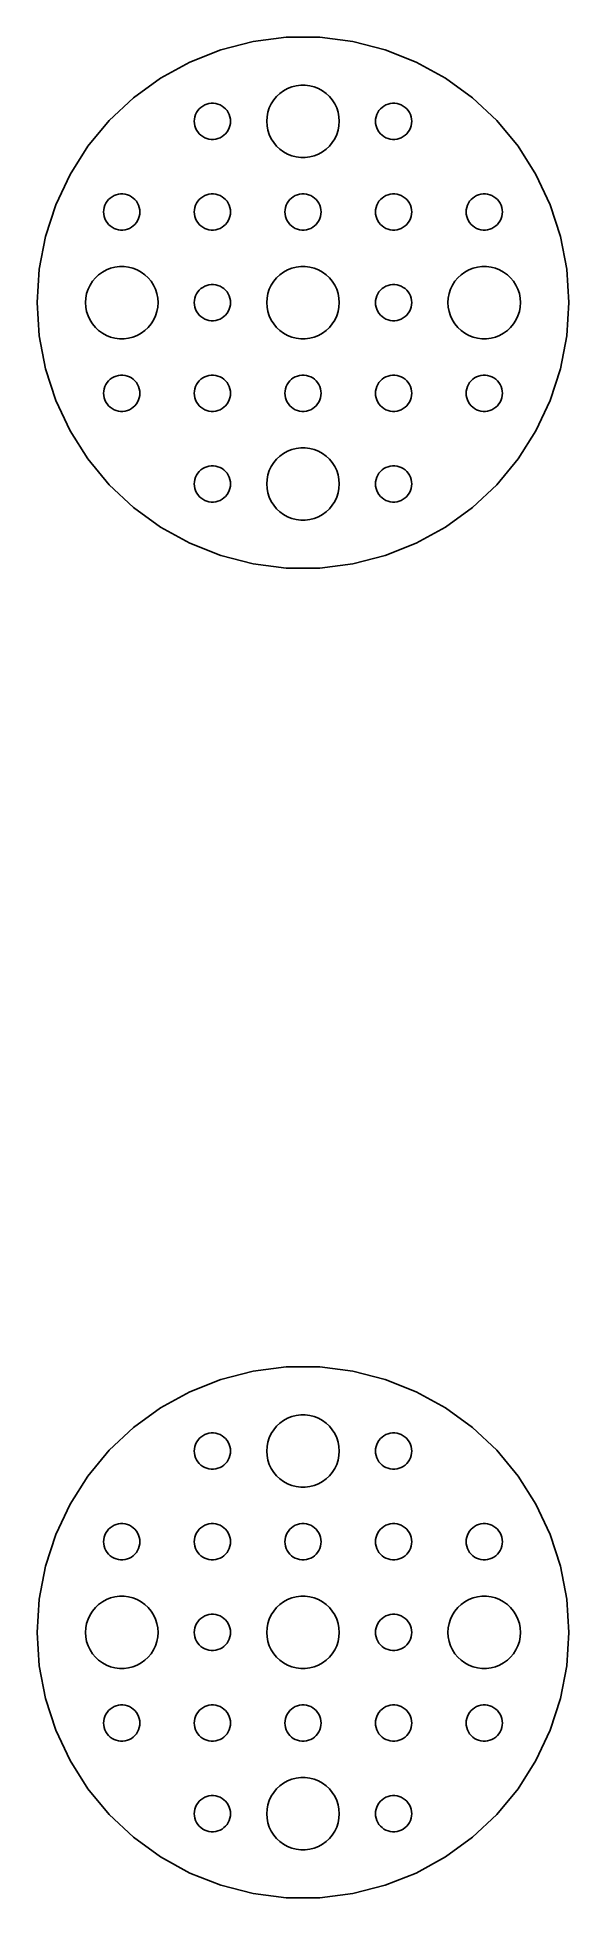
# Model space of a CAD drawing. Header units: metres. Extents: x -22 to 22, y 88 to 242.
import ezdxf

# ---------------------------------------------------------------- set-up
doc = ezdxf.new("R2010")
doc.units = ezdxf.units.M

msp = doc.modelspace()

# ---------------------------------------------------------------- linework, layer by layer
for p, q in [((-1.38138, 241.957), (-4.12238, 241.61)), ((1.38138, 241.957), (-1.38138, 241.957)), ((4.12238, 241.61), (1.38138, 241.957)), ((-6.79837, 240.923), (-9.36714, 239.906)), ((-4.12238, 241.61), (-6.79837, 240.923)), ((6.79837, 240.923), (4.12238, 241.61)), ((9.36714, 239.906), (6.79837, 240.923)), ((-11.7882, 238.575), (-14.0233, 236.951)), ((-9.36714, 239.906), (-11.7882, 238.575)), ((11.7882, 238.575), (9.36714, 239.906)), ((14.0233, 236.951), (11.7882, 238.575)), ((-2.42705, 236.763), (-2.1869, 237.054)), ((-2.1869, 237.054), (-1.91226, 237.312)), ((-1.91226, 237.312), (-1.60747, 237.533)), ((-1.60747, 237.533), (-1.27733, 237.714)), ((-1.27733, 237.714), (-0.927048, 237.853)), ((-0.927048, 237.853), (-0.562134, 237.947)), ((-0.562134, 237.947), (-0.18837, 237.994)), ((-0.18837, 237.994), (0.18837, 237.994)), ((0.18837, 237.994), (0.562134, 237.947)), ((0.562134, 237.947), (0.927048, 237.853)), ((0.927048, 237.853), (1.27733, 237.714)), ((1.27733, 237.714), (1.60747, 237.533)), ((1.60747, 237.533), (1.91226, 237.312)), ((1.91226, 237.312), (2.1869, 237.054)), ((2.1869, 237.054), (2.42705, 236.763)), ((-14.0233, 236.951), (-16.0373, 235.06)), ((-8.95287, 235.373), (-8.89465, 235.552)), ((-8.89465, 235.552), (-8.81445, 235.723)), ((-8.81445, 235.723), (-8.71352, 235.882)), ((-8.71352, 235.882), (-8.59344, 236.027)), ((-8.59344, 236.027), (-8.45613, 236.156)), ((-8.45613, 236.156), (-8.30373, 236.266)), ((-8.30373, 236.266), (-8.13866, 236.357)), ((-8.13866, 236.357), (-7.96352, 236.427)), ((-7.96352, 236.427), (-7.78107, 236.473)), ((-7.78107, 236.473), (-7.59418, 236.497)), ((-7.59418, 236.497), (-7.40581, 236.497)), ((-7.40581, 236.497), (-7.21892, 236.473)), ((-7.21892, 236.473), (-7.03647, 236.427)), ((-7.03647, 236.427), (-6.86133, 236.357)), ((-6.86133, 236.357), (-6.69626, 236.266)), ((-6.69626, 236.266), (-6.54385, 236.156)), ((-6.54385, 236.156), (-6.40654, 236.027)), ((-6.40654, 236.027), (-6.28647, 235.882)), ((-6.28647, 235.882), (-6.18553, 235.723)), ((-6.18553, 235.723), (-6.10533, 235.552)), ((-6.10533, 235.552), (-6.04712, 235.373)), ((-2.97633, 235.376), (-2.90575, 235.746)), ((-2.90575, 235.746), (-2.78932, 236.104)), ((-2.78932, 236.104), (-2.62891, 236.445)), ((-2.62891, 236.445), (-2.42705, 236.763)), ((2.42705, 236.763), (2.62891, 236.445)), ((2.62891, 236.445), (2.78932, 236.104)), ((2.78932, 236.104), (2.90575, 235.746)), ((2.90575, 235.746), (2.97633, 235.376)), ((6.04712, 235.373), (6.10533, 235.552)), ((6.10533, 235.552), (6.18553, 235.723)), ((6.18553, 235.723), (6.28647, 235.882)), ((6.28647, 235.882), (6.40654, 236.027)), ((6.40654, 236.027), (6.54385, 236.156)), ((6.54385, 236.156), (6.69626, 236.266)), ((6.69626, 236.266), (6.86133, 236.357)), ((6.86133, 236.357), (7.03647, 236.427)), ((7.03647, 236.427), (7.21892, 236.473)), ((7.21892, 236.473), (7.40581, 236.497)), ((7.40581, 236.497), (7.59418, 236.497)), ((7.59418, 236.497), (7.78107, 236.473)), ((7.78107, 236.473), (7.96352, 236.427)), ((7.96352, 236.427), (8.13866, 236.357)), ((8.13866, 236.357), (8.30373, 236.266)), ((8.30373, 236.266), (8.45613, 236.156)), ((8.45613, 236.156), (8.59344, 236.027)), ((8.59344, 236.027), (8.71352, 235.882)), ((8.71352, 235.882), (8.81445, 235.723)), ((8.81445, 235.723), (8.89465, 235.552)), ((8.89465, 235.552), (8.95287, 235.373)), ((16.0373, 235.06), (14.0233, 236.951)), ((-16.0373, 235.06), (-17.7984, 232.931)), ((-9, 235), (-8.98816, 235.188)), ((-8.98816, 234.812), (-9, 235)), ((-8.98816, 235.188), (-8.95287, 235.373)), ((-8.95287, 234.627), (-8.98816, 234.812)), ((-8.89465, 234.448), (-8.95287, 234.627)), ((-8.81445, 234.277), (-8.89465, 234.448)), ((-8.71352, 234.118), (-8.81445, 234.277)), ((-8.59344, 233.973), (-8.71352, 234.118)), ((-8.45613, 233.844), (-8.59344, 233.973)), ((-6.40654, 233.973), (-6.54385, 233.844)), ((-6.28647, 234.118), (-6.40654, 233.973)), ((-6.18553, 234.277), (-6.28647, 234.118)), ((-6.10533, 234.448), (-6.18553, 234.277)), ((-6.04712, 234.627), (-6.10533, 234.448)), ((-6.04712, 235.373), (-6.01183, 235.188)), ((-6.01183, 234.812), (-6.04712, 234.627)), ((-6.01183, 235.188), (-6, 235)), ((-6, 235), (-6.01183, 234.812)), ((-3, 235), (-2.97633, 235.376)), ((-2.97633, 234.624), (-3, 235)), ((-2.90575, 234.254), (-2.97633, 234.624)), ((-2.78932, 233.896), (-2.90575, 234.254)), ((2.90575, 234.254), (2.78932, 233.896)), ((2.97633, 234.624), (2.90575, 234.254)), ((2.97633, 235.376), (3, 235)), ((3, 235), (2.97633, 234.624)), ((6, 235), (6.01183, 235.188)), ((6.01183, 234.812), (6, 235)), ((6.01183, 235.188), (6.04712, 235.373)), ((6.04712, 234.627), (6.01183, 234.812)), ((6.10533, 234.448), (6.04712, 234.627)), ((6.18553, 234.277), (6.10533, 234.448)), ((6.28647, 234.118), (6.18553, 234.277)), ((6.40654, 233.973), (6.28647, 234.118)), ((6.54385, 233.844), (6.40654, 233.973)), ((8.59344, 233.973), (8.45613, 233.844)), ((8.71352, 234.118), (8.59344, 233.973)), ((8.81445, 234.277), (8.71352, 234.118)), ((8.89465, 234.448), (8.81445, 234.277)), ((8.95287, 234.627), (8.89465, 234.448)), ((8.95287, 235.373), (8.98816, 235.188)), ((8.98816, 234.812), (8.95287, 234.627)), ((8.98816, 235.188), (9, 235)), ((9, 235), (8.98816, 234.812)), ((17.7984, 232.931), (16.0373, 235.06)), ((-17.7984, 232.931), (-19.2787, 230.599)), ((-8.30373, 233.734), (-8.45613, 233.844)), ((-8.13866, 233.643), (-8.30373, 233.734)), ((-7.96352, 233.573), (-8.13866, 233.643)), ((-7.78107, 233.527), (-7.96352, 233.573)), ((-7.59418, 233.503), (-7.78107, 233.527)), ((-7.40581, 233.503), (-7.59418, 233.503)), ((-7.21892, 233.527), (-7.40581, 233.503)), ((-7.03647, 233.573), (-7.21892, 233.527)), ((-6.86133, 233.643), (-7.03647, 233.573)), ((-6.69626, 233.734), (-6.86133, 233.643)), ((-6.54385, 233.844), (-6.69626, 233.734)), ((-2.62891, 233.555), (-2.78932, 233.896)), ((-2.42705, 233.237), (-2.62891, 233.555)), ((-2.1869, 232.946), (-2.42705, 233.237)), ((-1.91226, 232.688), (-2.1869, 232.946)), ((-1.60747, 232.467), (-1.91226, 232.688)), ((-1.27733, 232.286), (-1.60747, 232.467)), ((1.60747, 232.467), (1.27733, 232.286)), ((1.91226, 232.688), (1.60747, 232.467)), ((2.1869, 232.946), (1.91226, 232.688)), ((2.42705, 233.237), (2.1869, 232.946)), ((2.62891, 233.555), (2.42705, 233.237)), ((2.78932, 233.896), (2.62891, 233.555)), ((6.69626, 233.734), (6.54385, 233.844)), ((6.86133, 233.643), (6.69626, 233.734)), ((7.03647, 233.573), (6.86133, 233.643)), ((7.21892, 233.527), (7.03647, 233.573)), ((7.40581, 233.503), (7.21892, 233.527)), ((7.59418, 233.503), (7.40581, 233.503)), ((7.78107, 233.527), (7.59418, 233.503)), ((7.96352, 233.573), (7.78107, 233.527)), ((8.13866, 233.643), (7.96352, 233.573)), ((8.30373, 233.734), (8.13866, 233.643)), ((8.45613, 233.844), (8.30373, 233.734)), ((19.2787, 230.599), (17.7984, 232.931)), ((-0.927048, 232.147), (-1.27733, 232.286)), ((-0.562134, 232.053), (-0.927048, 232.147)), ((-0.18837, 232.006), (-0.562134, 232.053)), ((0.18837, 232.006), (-0.18837, 232.006)), ((0.562134, 232.053), (0.18837, 232.006)), ((0.927048, 232.147), (0.562134, 232.053)), ((1.27733, 232.286), (0.927048, 232.147)), ((-19.2787, 230.599), (-20.4551, 228.099)), ((20.4551, 228.099), (19.2787, 230.599)), ((-20.4551, 228.099), (-21.3088, 225.471)), ((-16.4882, 227.688), (-16.4529, 227.873)), ((-16.4529, 227.873), (-16.3947, 228.052)), ((-16.3947, 228.052), (-16.3145, 228.223)), ((-16.3145, 228.223), (-16.2135, 228.382)), ((-16.2135, 228.382), (-16.0934, 228.527)), ((-16.0934, 228.527), (-15.9561, 228.656)), ((-15.9561, 228.656), (-15.8037, 228.766)), ((-15.8037, 228.766), (-15.6387, 228.857)), ((-15.6387, 228.857), (-15.4635, 228.927)), ((-15.4635, 228.927), (-15.2811, 228.973)), ((-15.2811, 228.973), (-15.0942, 228.997)), ((-15.0942, 228.997), (-14.9058, 228.997)), ((-14.9058, 228.997), (-14.7189, 228.973)), ((-14.7189, 228.973), (-14.5365, 228.927)), ((-14.5365, 228.927), (-14.3613, 228.857)), ((-14.3613, 228.857), (-14.1963, 228.766)), ((-14.1963, 228.766), (-14.0439, 228.656)), ((-14.0439, 228.656), (-13.9065, 228.527)), ((-13.9065, 228.527), (-13.7865, 228.382)), ((-13.7865, 228.382), (-13.6855, 228.223)), ((-13.6855, 228.223), (-13.6053, 228.052)), ((-13.6053, 228.052), (-13.5471, 227.873)), ((-13.5471, 227.873), (-13.5118, 227.688)), ((-8.98816, 227.688), (-8.95287, 227.873)), ((-8.95287, 227.873), (-8.89465, 228.052)), ((-8.89465, 228.052), (-8.81445, 228.223)), ((-8.81445, 228.223), (-8.71352, 228.382)), ((-8.71352, 228.382), (-8.59344, 228.527)), ((-8.59344, 228.527), (-8.45613, 228.656)), ((-8.45613, 228.656), (-8.30373, 228.766)), ((-8.30373, 228.766), (-8.13866, 228.857)), ((-8.13866, 228.857), (-7.96352, 228.927)), ((-7.96352, 228.927), (-7.78107, 228.973)), ((-7.78107, 228.973), (-7.59418, 228.997)), ((-7.59418, 228.997), (-7.40581, 228.997)), ((-7.40581, 228.997), (-7.21892, 228.973)), ((-7.21892, 228.973), (-7.03647, 228.927)), ((-7.03647, 228.927), (-6.86133, 228.857)), ((-6.86133, 228.857), (-6.69626, 228.766)), ((-6.69626, 228.766), (-6.54385, 228.656)), ((-6.54385, 228.656), (-6.40654, 228.527)), ((-6.40654, 228.527), (-6.28647, 228.382)), ((-6.28647, 228.382), (-6.18553, 228.223)), ((-6.18553, 228.223), (-6.10533, 228.052)), ((-6.10533, 228.052), (-6.04712, 227.873)), ((-6.04712, 227.873), (-6.01183, 227.688)), ((-1.48816, 227.688), (-1.45287, 227.873)), ((-1.45287, 227.873), (-1.39465, 228.052)), ((-1.39465, 228.052), (-1.31445, 228.223)), ((-1.31445, 228.223), (-1.21352, 228.382)), ((-1.21352, 228.382), (-1.09344, 228.527)), ((-1.09344, 228.527), (-0.956131, 228.656)), ((-0.956131, 228.656), (-0.803726, 228.766)), ((-0.803726, 228.766), (-0.638657, 228.857)), ((-0.638657, 228.857), (-0.463516, 228.927)), ((-0.463516, 228.927), (-0.281067, 228.973)), ((-0.281067, 228.973), (-0.094177, 228.997)), ((-0.094177, 228.997), (0.094177, 228.997)), ((0.094177, 228.997), (0.281067, 228.973)), ((0.281067, 228.973), (0.463516, 228.927)), ((0.463516, 228.927), (0.638657, 228.857)), ((0.638657, 228.857), (0.803726, 228.766)), ((0.803726, 228.766), (0.956131, 228.656)), ((0.956131, 228.656), (1.09344, 228.527)), ((1.09344, 228.527), (1.21352, 228.382)), ((1.21352, 228.382), (1.31445, 228.223)), ((1.31445, 228.223), (1.39465, 228.052)), ((1.39465, 228.052), (1.45287, 227.873)), ((1.45287, 227.873), (1.48816, 227.688)), ((6.01183, 227.688), (6.04712, 227.873)), ((6.04712, 227.873), (6.10533, 228.052)), ((6.10533, 228.052), (6.18553, 228.223)), ((6.18553, 228.223), (6.28647, 228.382)), ((6.28647, 228.382), (6.40654, 228.527)), ((6.40654, 228.527), (6.54385, 228.656)), ((6.54385, 228.656), (6.69626, 228.766)), ((6.69626, 228.766), (6.86133, 228.857)), ((6.86133, 228.857), (7.03647, 228.927)), ((7.03647, 228.927), (7.21892, 228.973)), ((7.21892, 228.973), (7.40581, 228.997)), ((7.40581, 228.997), (7.59418, 228.997)), ((7.59418, 228.997), (7.78107, 228.973)), ((7.78107, 228.973), (7.96352, 228.927)), ((7.96352, 228.927), (8.13866, 228.857)), ((8.13866, 228.857), (8.30373, 228.766)), ((8.30373, 228.766), (8.45613, 228.656)), ((8.45613, 228.656), (8.59344, 228.527)), ((8.59344, 228.527), (8.71352, 228.382)), ((8.71352, 228.382), (8.81445, 228.223)), ((8.81445, 228.223), (8.89465, 228.052)), ((8.89465, 228.052), (8.95287, 227.873)), ((8.95287, 227.873), (8.98816, 227.688)), ((13.5118, 227.688), (13.5471, 227.873)), ((13.5471, 227.873), (13.6053, 228.052)), ((13.6053, 228.052), (13.6855, 228.223)), ((13.6855, 228.223), (13.7865, 228.382)), ((13.7865, 228.382), (13.9065, 228.527)), ((13.9065, 228.527), (14.0439, 228.656)), ((14.0439, 228.656), (14.1963, 228.766)), ((14.1963, 228.766), (14.3613, 228.857)), ((14.3613, 228.857), (14.5365, 228.927)), ((14.5365, 228.927), (14.7189, 228.973)), ((14.7189, 228.973), (14.9058, 228.997)), ((14.9058, 228.997), (15.0942, 228.997)), ((15.0942, 228.997), (15.2811, 228.973)), ((15.2811, 228.973), (15.4635, 228.927)), ((15.4635, 228.927), (15.6387, 228.857)), ((15.6387, 228.857), (15.8037, 228.766)), ((15.8037, 228.766), (15.9561, 228.656)), ((15.9561, 228.656), (16.0934, 228.527)), ((16.0934, 228.527), (16.2135, 228.382)), ((16.2135, 228.382), (16.3145, 228.223)), ((16.3145, 228.223), (16.3947, 228.052)), ((16.3947, 228.052), (16.4529, 227.873)), ((16.4529, 227.873), (16.4882, 227.688)), ((21.3088, 225.471), (20.4551, 228.099)), ((-16.5, 227.5), (-16.4882, 227.688)), ((-16.4882, 227.312), (-16.5, 227.5)), ((-16.4529, 227.127), (-16.4882, 227.312)), ((-16.3947, 226.948), (-16.4529, 227.127)), ((-16.3145, 226.777), (-16.3947, 226.948)), ((-16.2135, 226.618), (-16.3145, 226.777)), ((-16.0934, 226.473), (-16.2135, 226.618)), ((-15.9561, 226.344), (-16.0934, 226.473)), ((-15.8037, 226.234), (-15.9561, 226.344)), ((-14.0439, 226.344), (-14.1963, 226.234)), ((-13.9065, 226.473), (-14.0439, 226.344)), ((-13.7865, 226.618), (-13.9065, 226.473)), ((-13.6855, 226.777), (-13.7865, 226.618)), ((-13.6053, 226.948), (-13.6855, 226.777)), ((-13.5471, 227.127), (-13.6053, 226.948)), ((-13.5118, 227.312), (-13.5471, 227.127)), ((-13.5118, 227.688), (-13.5, 227.5)), ((-13.5, 227.5), (-13.5118, 227.312)), ((-9, 227.5), (-8.98816, 227.688)), ((-8.98816, 227.312), (-9, 227.5)), ((-8.95287, 227.127), (-8.98816, 227.312)), ((-8.89465, 226.948), (-8.95287, 227.127)), ((-8.81445, 226.777), (-8.89465, 226.948)), ((-8.71352, 226.618), (-8.81445, 226.777)), ((-8.59344, 226.473), (-8.71352, 226.618)), ((-8.45613, 226.344), (-8.59344, 226.473)), ((-8.30373, 226.234), (-8.45613, 226.344)), ((-6.54385, 226.344), (-6.69626, 226.234)), ((-6.40654, 226.473), (-6.54385, 226.344)), ((-6.28647, 226.618), (-6.40654, 226.473)), ((-6.18553, 226.777), (-6.28647, 226.618)), ((-6.10533, 226.948), (-6.18553, 226.777)), ((-6.04712, 227.127), (-6.10533, 226.948)), ((-6.01183, 227.312), (-6.04712, 227.127)), ((-6.01183, 227.688), (-6, 227.5)), ((-6, 227.5), (-6.01183, 227.312)), ((-1.5, 227.5), (-1.48816, 227.688)), ((-1.48816, 227.312), (-1.5, 227.5)), ((-1.45287, 227.127), (-1.48816, 227.312)), ((-1.39465, 226.948), (-1.45287, 227.127)), ((-1.31445, 226.777), (-1.39465, 226.948)), ((-1.21352, 226.618), (-1.31445, 226.777)), ((-1.09344, 226.473), (-1.21352, 226.618)), ((-0.956131, 226.344), (-1.09344, 226.473)), ((-0.803726, 226.234), (-0.956131, 226.344)), ((0.956131, 226.344), (0.803726, 226.234)), ((1.09344, 226.473), (0.956131, 226.344)), ((1.21352, 226.618), (1.09344, 226.473)), ((1.31445, 226.777), (1.21352, 226.618)), ((1.39465, 226.948), (1.31445, 226.777)), ((1.45287, 227.127), (1.39465, 226.948)), ((1.48816, 227.312), (1.45287, 227.127)), ((1.48816, 227.688), (1.5, 227.5)), ((1.5, 227.5), (1.48816, 227.312)), ((6, 227.5), (6.01183, 227.688)), ((6.01183, 227.312), (6, 227.5)), ((6.04712, 227.127), (6.01183, 227.312)), ((6.10533, 226.948), (6.04712, 227.127)), ((6.18553, 226.777), (6.10533, 226.948)), ((6.28647, 226.618), (6.18553, 226.777)), ((6.40654, 226.473), (6.28647, 226.618)), ((6.54385, 226.344), (6.40654, 226.473)), ((6.69626, 226.234), (6.54385, 226.344)), ((8.45613, 226.344), (8.30373, 226.234)), ((8.59344, 226.473), (8.45613, 226.344)), ((8.71352, 226.618), (8.59344, 226.473)), ((8.81445, 226.777), (8.71352, 226.618)), ((8.89465, 226.948), (8.81445, 226.777)), ((8.95287, 227.127), (8.89465, 226.948)), ((8.98816, 227.312), (8.95287, 227.127)), ((8.98816, 227.688), (9, 227.5)), ((9, 227.5), (8.98816, 227.312)), ((13.5, 227.5), (13.5118, 227.688)), ((13.5118, 227.312), (13.5, 227.5)), ((13.5471, 227.127), (13.5118, 227.312)), ((13.6053, 226.948), (13.5471, 227.127)), ((13.6855, 226.777), (13.6053, 226.948)), ((13.7865, 226.618), (13.6855, 226.777)), ((13.9065, 226.473), (13.7865, 226.618)), ((14.0439, 226.344), (13.9065, 226.473)), ((14.1963, 226.234), (14.0439, 226.344)), ((15.9561, 226.344), (15.8037, 226.234)), ((16.0934, 226.473), (15.9561, 226.344)), ((16.2135, 226.618), (16.0934, 226.473)), ((16.3145, 226.777), (16.2135, 226.618)), ((16.3947, 226.948), (16.3145, 226.777)), ((16.4529, 227.127), (16.3947, 226.948)), ((16.4882, 227.312), (16.4529, 227.127)), ((16.4882, 227.688), (16.5, 227.5)), ((16.5, 227.5), (16.4882, 227.312)), ((-21.3088, 225.471), (-21.8265, 222.757)), ((-15.6387, 226.143), (-15.8037, 226.234)), ((-15.4635, 226.073), (-15.6387, 226.143)), ((-15.2811, 226.027), (-15.4635, 226.073)), ((-15.0942, 226.003), (-15.2811, 226.027)), ((-14.9058, 226.003), (-15.0942, 226.003)), ((-14.7189, 226.027), (-14.9058, 226.003)), ((-14.5365, 226.073), (-14.7189, 226.027)), ((-14.3613, 226.143), (-14.5365, 226.073)), ((-14.1963, 226.234), (-14.3613, 226.143)), ((-8.13866, 226.143), (-8.30373, 226.234)), ((-7.96352, 226.073), (-8.13866, 226.143)), ((-7.78107, 226.027), (-7.96352, 226.073)), ((-7.59418, 226.003), (-7.78107, 226.027)), ((-7.40581, 226.003), (-7.59418, 226.003)), ((-7.21892, 226.027), (-7.40581, 226.003)), ((-7.03647, 226.073), (-7.21892, 226.027)), ((-6.86133, 226.143), (-7.03647, 226.073)), ((-6.69626, 226.234), (-6.86133, 226.143)), ((-0.638657, 226.143), (-0.803726, 226.234)), ((-0.463516, 226.073), (-0.638657, 226.143)), ((-0.281067, 226.027), (-0.463516, 226.073)), ((-0.094177, 226.003), (-0.281067, 226.027)), ((0.094177, 226.003), (-0.094177, 226.003)), ((0.281067, 226.027), (0.094177, 226.003)), ((0.463516, 226.073), (0.281067, 226.027)), ((0.638657, 226.143), (0.463516, 226.073)), ((0.803726, 226.234), (0.638657, 226.143)), ((6.86133, 226.143), (6.69626, 226.234)), ((7.03647, 226.073), (6.86133, 226.143)), ((7.21892, 226.027), (7.03647, 226.073)), ((7.40581, 226.003), (7.21892, 226.027)), ((7.59418, 226.003), (7.40581, 226.003)), ((7.78107, 226.027), (7.59418, 226.003)), ((7.96352, 226.073), (7.78107, 226.027)), ((8.13866, 226.143), (7.96352, 226.073)), ((8.30373, 226.234), (8.13866, 226.143)), ((14.3613, 226.143), (14.1963, 226.234)), ((14.5365, 226.073), (14.3613, 226.143)), ((14.7189, 226.027), (14.5365, 226.073)), ((14.9058, 226.003), (14.7189, 226.027)), ((15.0942, 226.003), (14.9058, 226.003)), ((15.2811, 226.027), (15.0942, 226.003)), ((15.4635, 226.073), (15.2811, 226.027)), ((15.6387, 226.143), (15.4635, 226.073)), ((15.8037, 226.234), (15.6387, 226.143)), ((21.8265, 222.757), (21.3088, 225.471)), ((-21.8265, 222.757), (-22, 220)), ((-17.6289, 221.445), (-17.427, 221.763)), ((-17.427, 221.763), (-17.1869, 222.054)), ((-17.1869, 222.054), (-16.9123, 222.312)), ((-16.9123, 222.312), (-16.6075, 222.533)), ((-16.6075, 222.533), (-16.2773, 222.714)), ((-16.2773, 222.714), (-15.927, 222.853)), ((-15.927, 222.853), (-15.5621, 222.947)), ((-15.5621, 222.947), (-15.1884, 222.994)), ((-15.1884, 222.994), (-14.8116, 222.994)), ((-14.8116, 222.994), (-14.4379, 222.947)), ((-14.4379, 222.947), (-14.0729, 222.853)), ((-14.0729, 222.853), (-13.7227, 222.714)), ((-13.7227, 222.714), (-13.3925, 222.533)), ((-13.3925, 222.533), (-13.0877, 222.312)), ((-13.0877, 222.312), (-12.8131, 222.054)), ((-12.8131, 222.054), (-12.5729, 221.763)), ((-12.5729, 221.763), (-12.3711, 221.445)), ((-2.62891, 221.445), (-2.42705, 221.763)), ((-2.42705, 221.763), (-2.1869, 222.054)), ((-2.1869, 222.054), (-1.91226, 222.312)), ((-1.91226, 222.312), (-1.60747, 222.533)), ((-1.60747, 222.533), (-1.27733, 222.714)), ((-1.27733, 222.714), (-0.927048, 222.853)), ((-0.927048, 222.853), (-0.562134, 222.947)), ((-0.562134, 222.947), (-0.18837, 222.994)), ((-0.18837, 222.994), (0.18837, 222.994)), ((0.18837, 222.994), (0.562134, 222.947)), ((0.562134, 222.947), (0.927048, 222.853)), ((0.927048, 222.853), (1.27733, 222.714)), ((1.27733, 222.714), (1.60747, 222.533)), ((1.60747, 222.533), (1.91226, 222.312)), ((1.91226, 222.312), (2.1869, 222.054)), ((2.1869, 222.054), (2.42705, 221.763)), ((2.42705, 221.763), (2.62891, 221.445)), ((12.3711, 221.445), (12.5729, 221.763)), ((12.5729, 221.763), (12.8131, 222.054)), ((12.8131, 222.054), (13.0877, 222.312)), ((13.0877, 222.312), (13.3925, 222.533)), ((13.3925, 222.533), (13.7227, 222.714)), ((13.7227, 222.714), (14.0729, 222.853)), ((14.0729, 222.853), (14.4379, 222.947)), ((14.4379, 222.947), (14.8116, 222.994)), ((14.8116, 222.994), (15.1884, 222.994)), ((15.1884, 222.994), (15.5621, 222.947)), ((15.5621, 222.947), (15.927, 222.853)), ((15.927, 222.853), (16.2773, 222.714)), ((16.2773, 222.714), (16.6075, 222.533)), ((16.6075, 222.533), (16.9123, 222.312)), ((16.9123, 222.312), (17.1869, 222.054)), ((17.1869, 222.054), (17.427, 221.763)), ((17.427, 221.763), (17.6289, 221.445)), ((22, 220), (21.8265, 222.757)), ((-18, 220), (-17.9763, 220.376)), ((-17.9763, 220.376), (-17.9057, 220.746)), ((-17.9057, 220.746), (-17.7893, 221.104)), ((-17.7893, 221.104), (-17.6289, 221.445)), ((-12.3711, 221.445), (-12.2107, 221.104)), ((-12.2107, 221.104), (-12.0942, 220.746)), ((-12.0942, 220.746), (-12.0237, 220.376)), ((-12.0237, 220.376), (-12, 220)), ((-9, 220), (-8.98816, 220.188)), ((-8.98816, 220.188), (-8.95287, 220.373)), ((-8.95287, 220.373), (-8.89465, 220.552)), ((-8.89465, 220.552), (-8.81445, 220.723)), ((-8.81445, 220.723), (-8.71352, 220.882)), ((-8.71352, 220.882), (-8.59344, 221.027)), ((-8.59344, 221.027), (-8.45613, 221.156)), ((-8.45613, 221.156), (-8.30373, 221.266)), ((-8.30373, 221.266), (-8.13866, 221.357)), ((-8.13866, 221.357), (-7.96352, 221.427)), ((-7.96352, 221.427), (-7.78107, 221.473)), ((-7.78107, 221.473), (-7.59418, 221.497)), ((-7.59418, 221.497), (-7.40581, 221.497)), ((-7.40581, 221.497), (-7.21892, 221.473)), ((-7.21892, 221.473), (-7.03647, 221.427)), ((-7.03647, 221.427), (-6.86133, 221.357)), ((-6.86133, 221.357), (-6.69626, 221.266)), ((-6.69626, 221.266), (-6.54385, 221.156)), ((-6.54385, 221.156), (-6.40654, 221.027)), ((-6.40654, 221.027), (-6.28647, 220.882)), ((-6.28647, 220.882), (-6.18553, 220.723)), ((-6.18553, 220.723), (-6.10533, 220.552)), ((-6.10533, 220.552), (-6.04712, 220.373)), ((-6.04712, 220.373), (-6.01183, 220.188)), ((-6.01183, 220.188), (-6, 220)), ((-3, 220), (-2.97633, 220.376)), ((-2.97633, 220.376), (-2.90575, 220.746)), ((-2.90575, 220.746), (-2.78932, 221.104)), ((-2.78932, 221.104), (-2.62891, 221.445)), ((2.62891, 221.445), (2.78932, 221.104)), ((2.78932, 221.104), (2.90575, 220.746)), ((2.90575, 220.746), (2.97633, 220.376)), ((2.97633, 220.376), (3, 220)), ((6, 220), (6.01183, 220.188)), ((6.01183, 220.188), (6.04712, 220.373)), ((6.04712, 220.373), (6.10533, 220.552)), ((6.10533, 220.552), (6.18553, 220.723)), ((6.18553, 220.723), (6.28647, 220.882)), ((6.28647, 220.882), (6.40654, 221.027)), ((6.40654, 221.027), (6.54385, 221.156)), ((6.54385, 221.156), (6.69626, 221.266)), ((6.69626, 221.266), (6.86133, 221.357)), ((6.86133, 221.357), (7.03647, 221.427)), ((7.03647, 221.427), (7.21892, 221.473)), ((7.21892, 221.473), (7.40581, 221.497)), ((7.40581, 221.497), (7.59418, 221.497)), ((7.59418, 221.497), (7.78107, 221.473)), ((7.78107, 221.473), (7.96352, 221.427)), ((7.96352, 221.427), (8.13866, 221.357)), ((8.13866, 221.357), (8.30373, 221.266)), ((8.30373, 221.266), (8.45613, 221.156)), ((8.45613, 221.156), (8.59344, 221.027)), ((8.59344, 221.027), (8.71352, 220.882)), ((8.71352, 220.882), (8.81445, 220.723)), ((8.81445, 220.723), (8.89465, 220.552)), ((8.89465, 220.552), (8.95287, 220.373)), ((8.95287, 220.373), (8.98816, 220.188)), ((8.98816, 220.188), (9, 220)), ((12, 220), (12.0237, 220.376)), ((12.0237, 220.376), (12.0942, 220.746)), ((12.0942, 220.746), (12.2107, 221.104)), ((12.2107, 221.104), (12.3711, 221.445)), ((17.6289, 221.445), (17.7893, 221.104)), ((17.7893, 221.104), (17.9057, 220.746)), ((17.9057, 220.746), (17.9763, 220.376)), ((17.9763, 220.376), (18, 220)), ((-22, 220), (-21.8265, 217.243)), ((-17.9763, 219.624), (-18, 220)), ((-17.9057, 219.254), (-17.9763, 219.624)), ((-17.7893, 218.896), (-17.9057, 219.254)), ((-17.6289, 218.555), (-17.7893, 218.896)), ((-12.2107, 218.896), (-12.3711, 218.555)), ((-12.0942, 219.254), (-12.2107, 218.896)), ((-12.0237, 219.624), (-12.0942, 219.254)), ((-12, 220), (-12.0237, 219.624)), ((-8.98816, 219.812), (-9, 220)), ((-8.95287, 219.627), (-8.98816, 219.812)), ((-8.89465, 219.448), (-8.95287, 219.627)), ((-8.81445, 219.277), (-8.89465, 219.448)), ((-8.71352, 219.118), (-8.81445, 219.277)), ((-8.59344, 218.973), (-8.71352, 219.118)), ((-8.45613, 218.844), (-8.59344, 218.973)), ((-8.30373, 218.734), (-8.45613, 218.844)), ((-8.13866, 218.643), (-8.30373, 218.734)), ((-7.96352, 218.573), (-8.13866, 218.643)), ((-7.78107, 218.527), (-7.96352, 218.573)), ((-7.03647, 218.573), (-7.21892, 218.527)), ((-6.86133, 218.643), (-7.03647, 218.573)), ((-6.69626, 218.734), (-6.86133, 218.643)), ((-6.54385, 218.844), (-6.69626, 218.734)), ((-6.40654, 218.973), (-6.54385, 218.844)), ((-6.28647, 219.118), (-6.40654, 218.973)), ((-6.18553, 219.277), (-6.28647, 219.118)), ((-6.10533, 219.448), (-6.18553, 219.277)), ((-6.04712, 219.627), (-6.10533, 219.448)), ((-6.01183, 219.812), (-6.04712, 219.627)), ((-6, 220), (-6.01183, 219.812)), ((-2.97633, 219.624), (-3, 220)), ((-2.90575, 219.254), (-2.97633, 219.624)), ((-2.78932, 218.896), (-2.90575, 219.254)), ((-2.62891, 218.555), (-2.78932, 218.896)), ((2.78932, 218.896), (2.62891, 218.555)), ((2.90575, 219.254), (2.78932, 218.896)), ((2.97633, 219.624), (2.90575, 219.254)), ((3, 220), (2.97633, 219.624)), ((6.01183, 219.812), (6, 220)), ((6.04712, 219.627), (6.01183, 219.812)), ((6.10533, 219.448), (6.04712, 219.627)), ((6.18553, 219.277), (6.10533, 219.448)), ((6.28647, 219.118), (6.18553, 219.277)), ((6.40654, 218.973), (6.28647, 219.118)), ((6.54385, 218.844), (6.40654, 218.973)), ((6.69626, 218.734), (6.54385, 218.844)), ((6.86133, 218.643), (6.69626, 218.734)), ((7.03647, 218.573), (6.86133, 218.643)), ((7.21892, 218.527), (7.03647, 218.573)), ((7.96352, 218.573), (7.78107, 218.527)), ((8.13866, 218.643), (7.96352, 218.573)), ((8.30373, 218.734), (8.13866, 218.643)), ((8.45613, 218.844), (8.30373, 218.734)), ((8.59344, 218.973), (8.45613, 218.844)), ((8.71352, 219.118), (8.59344, 218.973)), ((8.81445, 219.277), (8.71352, 219.118)), ((8.89465, 219.448), (8.81445, 219.277)), ((8.95287, 219.627), (8.89465, 219.448)), ((8.98816, 219.812), (8.95287, 219.627)), ((9, 220), (8.98816, 219.812)), ((12.0237, 219.624), (12, 220)), ((12.0942, 219.254), (12.0237, 219.624)), ((12.2107, 218.896), (12.0942, 219.254)), ((12.3711, 218.555), (12.2107, 218.896)), ((17.7893, 218.896), (17.6289, 218.555)), ((17.9057, 219.254), (17.7893, 218.896)), ((17.9763, 219.624), (17.9057, 219.254)), ((18, 220), (17.9763, 219.624)), ((21.8265, 217.243), (22, 220)), ((-21.8265, 217.243), (-21.3088, 214.529)), ((-17.427, 218.237), (-17.6289, 218.555)), ((-17.1869, 217.946), (-17.427, 218.237)), ((-16.9123, 217.688), (-17.1869, 217.946)), ((-16.6075, 217.467), (-16.9123, 217.688)), ((-16.2773, 217.286), (-16.6075, 217.467)), ((-15.927, 217.147), (-16.2773, 217.286)), ((-15.5621, 217.053), (-15.927, 217.147)), ((-15.1884, 217.006), (-15.5621, 217.053)), ((-14.4379, 217.053), (-14.8116, 217.006)), ((-14.0729, 217.147), (-14.4379, 217.053)), ((-13.7227, 217.286), (-14.0729, 217.147)), ((-13.3925, 217.467), (-13.7227, 217.286)), ((-13.0877, 217.688), (-13.3925, 217.467)), ((-12.8131, 217.946), (-13.0877, 217.688)), ((-12.5729, 218.237), (-12.8131, 217.946)), ((-12.3711, 218.555), (-12.5729, 218.237)), ((-7.59418, 218.503), (-7.78107, 218.527)), ((-7.40581, 218.503), (-7.59418, 218.503)), ((-7.21892, 218.527), (-7.40581, 218.503)), ((-2.42705, 218.237), (-2.62891, 218.555)), ((-2.1869, 217.946), (-2.42705, 218.237)), ((-1.91226, 217.688), (-2.1869, 217.946)), ((-1.60747, 217.467), (-1.91226, 217.688)), ((-1.27733, 217.286), (-1.60747, 217.467)), ((-0.927048, 217.147), (-1.27733, 217.286)), ((-0.562134, 217.053), (-0.927048, 217.147)), ((-0.18837, 217.006), (-0.562134, 217.053)), ((0.562134, 217.053), (0.18837, 217.006)), ((0.927048, 217.147), (0.562134, 217.053)), ((1.27733, 217.286), (0.927048, 217.147)), ((1.60747, 217.467), (1.27733, 217.286)), ((1.91226, 217.688), (1.60747, 217.467)), ((2.1869, 217.946), (1.91226, 217.688)), ((2.42705, 218.237), (2.1869, 217.946)), ((2.62891, 218.555), (2.42705, 218.237)), ((7.40581, 218.503), (7.21892, 218.527)), ((7.59418, 218.503), (7.40581, 218.503)), ((7.78107, 218.527), (7.59418, 218.503)), ((12.5729, 218.237), (12.3711, 218.555)), ((12.8131, 217.946), (12.5729, 218.237)), ((13.0877, 217.688), (12.8131, 217.946)), ((13.3925, 217.467), (13.0877, 217.688)), ((13.7227, 217.286), (13.3925, 217.467)), ((14.0729, 217.147), (13.7227, 217.286)), ((14.4379, 217.053), (14.0729, 217.147)), ((14.8116, 217.006), (14.4379, 217.053)), ((15.5621, 217.053), (15.1884, 217.006)), ((15.927, 217.147), (15.5621, 217.053)), ((16.2773, 217.286), (15.927, 217.147)), ((16.6075, 217.467), (16.2773, 217.286)), ((16.9123, 217.688), (16.6075, 217.467)), ((17.1869, 217.946), (16.9123, 217.688)), ((17.427, 218.237), (17.1869, 217.946)), ((17.6289, 218.555), (17.427, 218.237)), ((21.3088, 214.529), (21.8265, 217.243)), ((-14.8116, 217.006), (-15.1884, 217.006)), ((0.18837, 217.006), (-0.18837, 217.006)), ((15.1884, 217.006), (14.8116, 217.006)), ((-21.3088, 214.529), (-20.4551, 211.901)), ((-15.4635, 213.927), (-15.2811, 213.973)), ((-15.2811, 213.973), (-15.0942, 213.997)), ((-15.0942, 213.997), (-14.9058, 213.997)), ((-14.9058, 213.997), (-14.7189, 213.973)), ((-14.7189, 213.973), (-14.5365, 213.927)), ((-7.96352, 213.927), (-7.78107, 213.973)), ((-7.78107, 213.973), (-7.59418, 213.997)), ((-7.59418, 213.997), (-7.40581, 213.997)), ((-7.40581, 213.997), (-7.21892, 213.973)), ((-7.21892, 213.973), (-7.03647, 213.927)), ((-0.463516, 213.927), (-0.281067, 213.973)), ((-0.281067, 213.973), (-0.094177, 213.997)), ((-0.094177, 213.997), (0.094177, 213.997)), ((0.094177, 213.997), (0.281067, 213.973)), ((0.281067, 213.973), (0.463516, 213.927)), ((7.03647, 213.927), (7.21892, 213.973)), ((7.21892, 213.973), (7.40581, 213.997)), ((7.40581, 213.997), (7.59418, 213.997)), ((7.59418, 213.997), (7.78107, 213.973)), ((7.78107, 213.973), (7.96352, 213.927)), ((14.5365, 213.927), (14.7189, 213.973)), ((14.7189, 213.973), (14.9058, 213.997)), ((14.9058, 213.997), (15.0942, 213.997)), ((15.0942, 213.997), (15.2811, 213.973)), ((15.2811, 213.973), (15.4635, 213.927)), ((20.4551, 211.901), (21.3088, 214.529)), ((-16.5, 212.5), (-16.4882, 212.688)), ((-16.4882, 212.312), (-16.5, 212.5)), ((-16.4882, 212.688), (-16.4529, 212.873)), ((-16.4529, 212.873), (-16.3947, 213.052)), ((-16.3947, 213.052), (-16.3145, 213.223)), ((-16.3145, 213.223), (-16.2135, 213.382)), ((-16.2135, 213.382), (-16.0934, 213.527)), ((-16.0934, 213.527), (-15.9561, 213.656)), ((-15.9561, 213.656), (-15.8037, 213.766)), ((-15.8037, 213.766), (-15.6387, 213.857)), ((-15.6387, 213.857), (-15.4635, 213.927)), ((-14.5365, 213.927), (-14.3613, 213.857)), ((-14.3613, 213.857), (-14.1963, 213.766)), ((-14.1963, 213.766), (-14.0439, 213.656)), ((-14.0439, 213.656), (-13.9065, 213.527)), ((-13.9065, 213.527), (-13.7865, 213.382)), ((-13.7865, 213.382), (-13.6855, 213.223)), ((-13.6855, 213.223), (-13.6053, 213.052)), ((-13.6053, 213.052), (-13.5471, 212.873)), ((-13.5471, 212.873), (-13.5118, 212.688)), ((-13.5118, 212.688), (-13.5, 212.5)), ((-13.5, 212.5), (-13.5118, 212.312)), ((-9, 212.5), (-8.98816, 212.688)), ((-8.98816, 212.312), (-9, 212.5)), ((-8.98816, 212.688), (-8.95287, 212.873)), ((-8.95287, 212.873), (-8.89465, 213.052)), ((-8.89465, 213.052), (-8.81445, 213.223)), ((-8.81445, 213.223), (-8.71352, 213.382)), ((-8.71352, 213.382), (-8.59344, 213.527)), ((-8.59344, 213.527), (-8.45613, 213.656)), ((-8.45613, 213.656), (-8.30373, 213.766)), ((-8.30373, 213.766), (-8.13866, 213.857)), ((-8.13866, 213.857), (-7.96352, 213.927)), ((-7.03647, 213.927), (-6.86133, 213.857)), ((-6.86133, 213.857), (-6.69626, 213.766)), ((-6.69626, 213.766), (-6.54385, 213.656)), ((-6.54385, 213.656), (-6.40654, 213.527)), ((-6.40654, 213.527), (-6.28647, 213.382)), ((-6.28647, 213.382), (-6.18553, 213.223)), ((-6.18553, 213.223), (-6.10533, 213.052)), ((-6.10533, 213.052), (-6.04712, 212.873)), ((-6.04712, 212.873), (-6.01183, 212.688)), ((-6.01183, 212.688), (-6, 212.5)), ((-6, 212.5), (-6.01183, 212.312)), ((-1.5, 212.5), (-1.48816, 212.688)), ((-1.48816, 212.312), (-1.5, 212.5)), ((-1.48816, 212.688), (-1.45287, 212.873)), ((-1.45287, 212.873), (-1.39465, 213.052)), ((-1.39465, 213.052), (-1.31445, 213.223)), ((-1.31445, 213.223), (-1.21352, 213.382)), ((-1.21352, 213.382), (-1.09344, 213.527)), ((-1.09344, 213.527), (-0.956131, 213.656)), ((-0.956131, 213.656), (-0.803726, 213.766)), ((-0.803726, 213.766), (-0.638657, 213.857)), ((-0.638657, 213.857), (-0.463516, 213.927)), ((0.463516, 213.927), (0.638657, 213.857)), ((0.638657, 213.857), (0.803726, 213.766)), ((0.803726, 213.766), (0.956131, 213.656)), ((0.956131, 213.656), (1.09344, 213.527)), ((1.09344, 213.527), (1.21352, 213.382)), ((1.21352, 213.382), (1.31445, 213.223)), ((1.31445, 213.223), (1.39465, 213.052)), ((1.39465, 213.052), (1.45287, 212.873)), ((1.45287, 212.873), (1.48816, 212.688)), ((1.48816, 212.688), (1.5, 212.5)), ((1.5, 212.5), (1.48816, 212.312)), ((6, 212.5), (6.01183, 212.688)), ((6.01183, 212.312), (6, 212.5)), ((6.01183, 212.688), (6.04712, 212.873)), ((6.04712, 212.873), (6.10533, 213.052)), ((6.10533, 213.052), (6.18553, 213.223)), ((6.18553, 213.223), (6.28647, 213.382)), ((6.28647, 213.382), (6.40654, 213.527)), ((6.40654, 213.527), (6.54385, 213.656)), ((6.54385, 213.656), (6.69626, 213.766)), ((6.69626, 213.766), (6.86133, 213.857)), ((6.86133, 213.857), (7.03647, 213.927)), ((7.96352, 213.927), (8.13866, 213.857)), ((8.13866, 213.857), (8.30373, 213.766)), ((8.30373, 213.766), (8.45613, 213.656)), ((8.45613, 213.656), (8.59344, 213.527)), ((8.59344, 213.527), (8.71352, 213.382)), ((8.71352, 213.382), (8.81445, 213.223)), ((8.81445, 213.223), (8.89465, 213.052)), ((8.89465, 213.052), (8.95287, 212.873)), ((8.95287, 212.873), (8.98816, 212.688)), ((8.98816, 212.688), (9, 212.5)), ((9, 212.5), (8.98816, 212.312)), ((13.5, 212.5), (13.5118, 212.688)), ((13.5118, 212.312), (13.5, 212.5)), ((13.5118, 212.688), (13.5471, 212.873)), ((13.5471, 212.873), (13.6053, 213.052)), ((13.6053, 213.052), (13.6855, 213.223)), ((13.6855, 213.223), (13.7865, 213.382)), ((13.7865, 213.382), (13.9065, 213.527)), ((13.9065, 213.527), (14.0439, 213.656)), ((14.0439, 213.656), (14.1963, 213.766)), ((14.1963, 213.766), (14.3613, 213.857)), ((14.3613, 213.857), (14.5365, 213.927)), ((15.4635, 213.927), (15.6387, 213.857)), ((15.6387, 213.857), (15.8037, 213.766)), ((15.8037, 213.766), (15.9561, 213.656)), ((15.9561, 213.656), (16.0934, 213.527)), ((16.0934, 213.527), (16.2135, 213.382)), ((16.2135, 213.382), (16.3145, 213.223)), ((16.3145, 213.223), (16.3947, 213.052)), ((16.3947, 213.052), (16.4529, 212.873)), ((16.4529, 212.873), (16.4882, 212.688)), ((16.4882, 212.688), (16.5, 212.5)), ((16.5, 212.5), (16.4882, 212.312)), ((-20.4551, 211.901), (-19.2787, 209.401)), ((-16.4529, 212.127), (-16.4882, 212.312)), ((-16.3947, 211.948), (-16.4529, 212.127)), ((-16.3145, 211.777), (-16.3947, 211.948)), ((-16.2135, 211.618), (-16.3145, 211.777)), ((-16.0934, 211.473), (-16.2135, 211.618)), ((-15.9561, 211.344), (-16.0934, 211.473)), ((-15.8037, 211.234), (-15.9561, 211.344)), ((-15.6387, 211.143), (-15.8037, 211.234)), ((-15.4635, 211.073), (-15.6387, 211.143)), ((-15.2811, 211.027), (-15.4635, 211.073)), ((-15.0942, 211.003), (-15.2811, 211.027)), ((-14.9058, 211.003), (-15.0942, 211.003)), ((-14.7189, 211.027), (-14.9058, 211.003)), ((-14.5365, 211.073), (-14.7189, 211.027)), ((-14.3613, 211.143), (-14.5365, 211.073)), ((-14.1963, 211.234), (-14.3613, 211.143)), ((-14.0439, 211.344), (-14.1963, 211.234)), ((-13.9065, 211.473), (-14.0439, 211.344)), ((-13.7865, 211.618), (-13.9065, 211.473)), ((-13.6855, 211.777), (-13.7865, 211.618)), ((-13.6053, 211.948), (-13.6855, 211.777)), ((-13.5471, 212.127), (-13.6053, 211.948)), ((-13.5118, 212.312), (-13.5471, 212.127)), ((-8.95287, 212.127), (-8.98816, 212.312)), ((-8.89465, 211.948), (-8.95287, 212.127)), ((-8.81445, 211.777), (-8.89465, 211.948)), ((-8.71352, 211.618), (-8.81445, 211.777)), ((-8.59344, 211.473), (-8.71352, 211.618)), ((-8.45613, 211.344), (-8.59344, 211.473)), ((-8.30373, 211.234), (-8.45613, 211.344)), ((-8.13866, 211.143), (-8.30373, 211.234)), ((-7.96352, 211.073), (-8.13866, 211.143)), ((-7.78107, 211.027), (-7.96352, 211.073)), ((-7.59418, 211.003), (-7.78107, 211.027)), ((-7.40581, 211.003), (-7.59418, 211.003)), ((-7.21892, 211.027), (-7.40581, 211.003)), ((-7.03647, 211.073), (-7.21892, 211.027)), ((-6.86133, 211.143), (-7.03647, 211.073)), ((-6.69626, 211.234), (-6.86133, 211.143)), ((-6.54385, 211.344), (-6.69626, 211.234)), ((-6.40654, 211.473), (-6.54385, 211.344)), ((-6.28647, 211.618), (-6.40654, 211.473)), ((-6.18553, 211.777), (-6.28647, 211.618)), ((-6.10533, 211.948), (-6.18553, 211.777)), ((-6.04712, 212.127), (-6.10533, 211.948)), ((-6.01183, 212.312), (-6.04712, 212.127)), ((-1.45287, 212.127), (-1.48816, 212.312)), ((-1.39465, 211.948), (-1.45287, 212.127)), ((-1.31445, 211.777), (-1.39465, 211.948)), ((-1.21352, 211.618), (-1.31445, 211.777)), ((-1.09344, 211.473), (-1.21352, 211.618)), ((-0.956131, 211.344), (-1.09344, 211.473)), ((-0.803726, 211.234), (-0.956131, 211.344)), ((-0.638657, 211.143), (-0.803726, 211.234)), ((-0.463516, 211.073), (-0.638657, 211.143)), ((-0.281067, 211.027), (-0.463516, 211.073)), ((-0.094177, 211.003), (-0.281067, 211.027)), ((0.094177, 211.003), (-0.094177, 211.003)), ((0.281067, 211.027), (0.094177, 211.003)), ((0.463516, 211.073), (0.281067, 211.027)), ((0.638657, 211.143), (0.463516, 211.073)), ((0.803726, 211.234), (0.638657, 211.143)), ((0.956131, 211.344), (0.803726, 211.234)), ((1.09344, 211.473), (0.956131, 211.344)), ((1.21352, 211.618), (1.09344, 211.473)), ((1.31445, 211.777), (1.21352, 211.618)), ((1.39465, 211.948), (1.31445, 211.777)), ((1.45287, 212.127), (1.39465, 211.948)), ((1.48816, 212.312), (1.45287, 212.127)), ((6.04712, 212.127), (6.01183, 212.312)), ((6.10533, 211.948), (6.04712, 212.127)), ((6.18553, 211.777), (6.10533, 211.948)), ((6.28647, 211.618), (6.18553, 211.777)), ((6.40654, 211.473), (6.28647, 211.618)), ((6.54385, 211.344), (6.40654, 211.473)), ((6.69626, 211.234), (6.54385, 211.344)), ((6.86133, 211.143), (6.69626, 211.234)), ((7.03647, 211.073), (6.86133, 211.143)), ((7.21892, 211.027), (7.03647, 211.073)), ((7.40581, 211.003), (7.21892, 211.027)), ((7.59418, 211.003), (7.40581, 211.003)), ((7.78107, 211.027), (7.59418, 211.003)), ((7.96352, 211.073), (7.78107, 211.027)), ((8.13866, 211.143), (7.96352, 211.073)), ((8.30373, 211.234), (8.13866, 211.143)), ((8.45613, 211.344), (8.30373, 211.234)), ((8.59344, 211.473), (8.45613, 211.344)), ((8.71352, 211.618), (8.59344, 211.473)), ((8.81445, 211.777), (8.71352, 211.618)), ((8.89465, 211.948), (8.81445, 211.777)), ((8.95287, 212.127), (8.89465, 211.948)), ((8.98816, 212.312), (8.95287, 212.127)), ((13.5471, 212.127), (13.5118, 212.312)), ((13.6053, 211.948), (13.5471, 212.127)), ((13.6855, 211.777), (13.6053, 211.948)), ((13.7865, 211.618), (13.6855, 211.777)), ((13.9065, 211.473), (13.7865, 211.618)), ((14.0439, 211.344), (13.9065, 211.473)), ((14.1963, 211.234), (14.0439, 211.344)), ((14.3613, 211.143), (14.1963, 211.234)), ((14.5365, 211.073), (14.3613, 211.143)), ((14.7189, 211.027), (14.5365, 211.073)), ((14.9058, 211.003), (14.7189, 211.027)), ((15.0942, 211.003), (14.9058, 211.003)), ((15.2811, 211.027), (15.0942, 211.003)), ((15.4635, 211.073), (15.2811, 211.027)), ((15.6387, 211.143), (15.4635, 211.073)), ((15.8037, 211.234), (15.6387, 211.143)), ((15.9561, 211.344), (15.8037, 211.234)), ((16.0934, 211.473), (15.9561, 211.344)), ((16.2135, 211.618), (16.0934, 211.473)), ((16.3145, 211.777), (16.2135, 211.618)), ((16.3947, 211.948), (16.3145, 211.777)), ((16.4529, 212.127), (16.3947, 211.948)), ((16.4882, 212.312), (16.4529, 212.127)), ((19.2787, 209.401), (20.4551, 211.901)), ((-19.2787, 209.401), (-17.7984, 207.069)), ((17.7984, 207.069), (19.2787, 209.401)), ((-1.27733, 207.714), (-0.927048, 207.853)), ((-0.927048, 207.853), (-0.562134, 207.947)), ((-0.562134, 207.947), (-0.18837, 207.994)), ((-0.18837, 207.994), (0.18837, 207.994)), ((0.18837, 207.994), (0.562134, 207.947)), ((0.562134, 207.947), (0.927048, 207.853)), ((0.927048, 207.853), (1.27733, 207.714)), ((-17.7984, 207.069), (-16.0373, 204.94)), ((-8.45613, 206.156), (-8.30373, 206.266)), ((-8.30373, 206.266), (-8.13866, 206.357)), ((-8.13866, 206.357), (-7.96352, 206.427)), ((-7.96352, 206.427), (-7.78107, 206.473)), ((-7.78107, 206.473), (-7.59418, 206.497)), ((-7.59418, 206.497), (-7.40581, 206.497)), ((-7.40581, 206.497), (-7.21892, 206.473)), ((-7.21892, 206.473), (-7.03647, 206.427)), ((-7.03647, 206.427), (-6.86133, 206.357)), ((-6.86133, 206.357), (-6.69626, 206.266)), ((-6.69626, 206.266), (-6.54385, 206.156)), ((-2.78932, 206.104), (-2.62891, 206.445)), ((-2.62891, 206.445), (-2.42705, 206.763)), ((-2.42705, 206.763), (-2.1869, 207.054)), ((-2.1869, 207.054), (-1.91226, 207.312)), ((-1.91226, 207.312), (-1.60747, 207.533)), ((-1.60747, 207.533), (-1.27733, 207.714)), ((1.27733, 207.714), (1.60747, 207.533)), ((1.60747, 207.533), (1.91226, 207.312)), ((1.91226, 207.312), (2.1869, 207.054)), ((2.1869, 207.054), (2.42705, 206.763)), ((2.42705, 206.763), (2.62891, 206.445)), ((2.62891, 206.445), (2.78932, 206.104)), ((6.54385, 206.156), (6.69626, 206.266)), ((6.69626, 206.266), (6.86133, 206.357)), ((6.86133, 206.357), (7.03647, 206.427)), ((7.03647, 206.427), (7.21892, 206.473)), ((7.21892, 206.473), (7.40581, 206.497)), ((7.40581, 206.497), (7.59418, 206.497)), ((7.59418, 206.497), (7.78107, 206.473)), ((7.78107, 206.473), (7.96352, 206.427)), ((7.96352, 206.427), (8.13866, 206.357)), ((8.13866, 206.357), (8.30373, 206.266)), ((8.30373, 206.266), (8.45613, 206.156)), ((16.0373, 204.94), (17.7984, 207.069)), ((-16.0373, 204.94), (-14.0233, 203.049)), ((-9, 205), (-8.98816, 205.188)), ((-8.98816, 204.812), (-9, 205)), ((-8.98816, 205.188), (-8.95287, 205.373)), ((-8.95287, 204.627), (-8.98816, 204.812)), ((-8.95287, 205.373), (-8.89465, 205.552)), ((-8.89465, 205.552), (-8.81445, 205.723)), ((-8.81445, 205.723), (-8.71352, 205.882)), ((-8.71352, 205.882), (-8.59344, 206.027)), ((-8.59344, 206.027), (-8.45613, 206.156)), ((-6.54385, 206.156), (-6.40654, 206.027)), ((-6.40654, 206.027), (-6.28647, 205.882)), ((-6.28647, 205.882), (-6.18553, 205.723)), ((-6.18553, 205.723), (-6.10533, 205.552)), ((-6.10533, 205.552), (-6.04712, 205.373)), ((-6.04712, 205.373), (-6.01183, 205.188)), ((-6.01183, 204.812), (-6.04712, 204.627)), ((-6.01183, 205.188), (-6, 205)), ((-6, 205), (-6.01183, 204.812)), ((-3, 205), (-2.97633, 205.376)), ((-2.97633, 204.624), (-3, 205)), ((-2.97633, 205.376), (-2.90575, 205.746)), ((-2.90575, 205.746), (-2.78932, 206.104)), ((2.78932, 206.104), (2.90575, 205.746)), ((2.90575, 205.746), (2.97633, 205.376)), ((2.97633, 205.376), (3, 205)), ((3, 205), (2.97633, 204.624)), ((6, 205), (6.01183, 205.188)), ((6.01183, 204.812), (6, 205)), ((6.01183, 205.188), (6.04712, 205.373)), ((6.04712, 204.627), (6.01183, 204.812)), ((6.04712, 205.373), (6.10533, 205.552)), ((6.10533, 205.552), (6.18553, 205.723)), ((6.18553, 205.723), (6.28647, 205.882)), ((6.28647, 205.882), (6.40654, 206.027)), ((6.40654, 206.027), (6.54385, 206.156)), ((8.45613, 206.156), (8.59344, 206.027)), ((8.59344, 206.027), (8.71352, 205.882)), ((8.71352, 205.882), (8.81445, 205.723)), ((8.81445, 205.723), (8.89465, 205.552)), ((8.89465, 205.552), (8.95287, 205.373)), ((8.95287, 205.373), (8.98816, 205.188)), ((8.98816, 204.812), (8.95287, 204.627)), ((8.98816, 205.188), (9, 205)), ((9, 205), (8.98816, 204.812)), ((14.0233, 203.049), (16.0373, 204.94)), ((-8.89465, 204.448), (-8.95287, 204.627)), ((-8.81445, 204.277), (-8.89465, 204.448)), ((-8.71352, 204.118), (-8.81445, 204.277)), ((-8.59344, 203.973), (-8.71352, 204.118)), ((-8.45613, 203.844), (-8.59344, 203.973)), ((-8.30373, 203.734), (-8.45613, 203.844)), ((-8.13866, 203.643), (-8.30373, 203.734)), ((-7.96352, 203.573), (-8.13866, 203.643)), ((-7.78107, 203.527), (-7.96352, 203.573)), ((-7.59418, 203.503), (-7.78107, 203.527)), ((-7.40581, 203.503), (-7.59418, 203.503)), ((-7.21892, 203.527), (-7.40581, 203.503)), ((-7.03647, 203.573), (-7.21892, 203.527)), ((-6.86133, 203.643), (-7.03647, 203.573)), ((-6.69626, 203.734), (-6.86133, 203.643)), ((-6.54385, 203.844), (-6.69626, 203.734)), ((-6.40654, 203.973), (-6.54385, 203.844)), ((-6.28647, 204.118), (-6.40654, 203.973)), ((-6.18553, 204.277), (-6.28647, 204.118)), ((-6.10533, 204.448), (-6.18553, 204.277)), ((-6.04712, 204.627), (-6.10533, 204.448)), ((-2.90575, 204.254), (-2.97633, 204.624)), ((-2.78932, 203.896), (-2.90575, 204.254)), ((-2.62891, 203.555), (-2.78932, 203.896)), ((-2.42705, 203.237), (-2.62891, 203.555)), ((-2.1869, 202.946), (-2.42705, 203.237)), ((2.42705, 203.237), (2.1869, 202.946)), ((2.62891, 203.555), (2.42705, 203.237)), ((2.78932, 203.896), (2.62891, 203.555)), ((2.90575, 204.254), (2.78932, 203.896)), ((2.97633, 204.624), (2.90575, 204.254)), ((6.10533, 204.448), (6.04712, 204.627)), ((6.18553, 204.277), (6.10533, 204.448)), ((6.28647, 204.118), (6.18553, 204.277)), ((6.40654, 203.973), (6.28647, 204.118)), ((6.54385, 203.844), (6.40654, 203.973)), ((6.69626, 203.734), (6.54385, 203.844)), ((6.86133, 203.643), (6.69626, 203.734)), ((7.03647, 203.573), (6.86133, 203.643)), ((7.21892, 203.527), (7.03647, 203.573)), ((7.40581, 203.503), (7.21892, 203.527)), ((7.59418, 203.503), (7.40581, 203.503)), ((7.78107, 203.527), (7.59418, 203.503)), ((7.96352, 203.573), (7.78107, 203.527)), ((8.13866, 203.643), (7.96352, 203.573)), ((8.30373, 203.734), (8.13866, 203.643)), ((8.45613, 203.844), (8.30373, 203.734)), ((8.59344, 203.973), (8.45613, 203.844)), ((8.71352, 204.118), (8.59344, 203.973)), ((8.81445, 204.277), (8.71352, 204.118)), ((8.89465, 204.448), (8.81445, 204.277)), ((8.95287, 204.627), (8.89465, 204.448)), ((-14.0233, 203.049), (-11.7882, 201.425)), ((-1.91226, 202.688), (-2.1869, 202.946)), ((-1.60747, 202.467), (-1.91226, 202.688)), ((-1.27733, 202.286), (-1.60747, 202.467)), ((-0.927048, 202.147), (-1.27733, 202.286)), ((-0.562134, 202.053), (-0.927048, 202.147)), ((-0.18837, 202.006), (-0.562134, 202.053)), ((0.18837, 202.006), (-0.18837, 202.006)), ((0.562134, 202.053), (0.18837, 202.006)), ((0.927048, 202.147), (0.562134, 202.053)), ((1.27733, 202.286), (0.927048, 202.147)), ((1.60747, 202.467), (1.27733, 202.286)), ((1.91226, 202.688), (1.60747, 202.467)), ((2.1869, 202.946), (1.91226, 202.688)), ((11.7882, 201.425), (14.0233, 203.049)), ((-11.7882, 201.425), (-9.36714, 200.094)), ((-9.36714, 200.094), (-6.79837, 199.077)), ((6.79837, 199.077), (9.36714, 200.094)), ((9.36714, 200.094), (11.7882, 201.425)), ((-6.79837, 199.077), (-4.12238, 198.39)), ((4.12238, 198.39), (6.79837, 199.077)), ((-4.12238, 198.39), (-1.38138, 198.043)), ((-1.38138, 198.043), (1.38138, 198.043)), ((1.38138, 198.043), (4.12238, 198.39)), ((-6.79837, 130.923), (-9.36714, 129.906)), ((-4.12238, 131.61), (-6.79837, 130.923)), ((-1.38138, 131.957), (-4.12238, 131.61)), ((1.38138, 131.957), (-1.38138, 131.957)), ((4.12238, 131.61), (1.38138, 131.957)), ((6.79837, 130.923), (4.12238, 131.61)), ((9.36714, 129.906), (6.79837, 130.923)), ((-9.36714, 129.906), (-11.7882, 128.575)), ((11.7882, 128.575), (9.36714, 129.906)), ((-11.7882, 128.575), (-14.0233, 126.951)), ((-1.27733, 127.714), (-0.927048, 127.853)), ((-0.927048, 127.853), (-0.562134, 127.947)), ((-0.562134, 127.947), (-0.18837, 127.994)), ((-0.18837, 127.994), (0.18837, 127.994)), ((0.18837, 127.994), (0.562134, 127.947)), ((0.562134, 127.947), (0.927048, 127.853)), ((0.927048, 127.853), (1.27733, 127.714)), ((14.0233, 126.951), (11.7882, 128.575)), ((-14.0233, 126.951), (-16.0373, 125.06)), ((-8.45613, 126.156), (-8.30373, 126.266)), ((-8.30373, 126.266), (-8.13866, 126.357)), ((-8.13866, 126.357), (-7.96352, 126.427)), ((-7.96352, 126.427), (-7.78107, 126.473)), ((-7.78107, 126.473), (-7.59418, 126.497)), ((-7.59418, 126.497), (-7.40581, 126.497)), ((-7.40581, 126.497), (-7.21892, 126.473)), ((-7.21892, 126.473), (-7.03647, 126.427)), ((-7.03647, 126.427), (-6.86133, 126.357)), ((-6.86133, 126.357), (-6.69626, 126.266)), ((-6.69626, 126.266), (-6.54385, 126.156)), ((-2.78932, 126.104), (-2.62891, 126.445)), ((-2.62891, 126.445), (-2.42705, 126.763)), ((-2.42705, 126.763), (-2.1869, 127.054)), ((-2.1869, 127.054), (-1.91226, 127.312)), ((-1.91226, 127.312), (-1.60747, 127.533)), ((-1.60747, 127.533), (-1.27733, 127.714)), ((1.27733, 127.714), (1.60747, 127.533)), ((1.60747, 127.533), (1.91226, 127.312)), ((1.91226, 127.312), (2.1869, 127.054)), ((2.1869, 127.054), (2.42705, 126.763)), ((2.42705, 126.763), (2.62891, 126.445)), ((2.62891, 126.445), (2.78932, 126.104)), ((6.54385, 126.156), (6.69626, 126.266)), ((6.69626, 126.266), (6.86133, 126.357)), ((6.86133, 126.357), (7.03647, 126.427)), ((7.03647, 126.427), (7.21892, 126.473)), ((7.21892, 126.473), (7.40581, 126.497)), ((7.40581, 126.497), (7.59418, 126.497)), ((7.59418, 126.497), (7.78107, 126.473)), ((7.78107, 126.473), (7.96352, 126.427)), ((7.96352, 126.427), (8.13866, 126.357)), ((8.13866, 126.357), (8.30373, 126.266)), ((8.30373, 126.266), (8.45613, 126.156)), ((16.0373, 125.06), (14.0233, 126.951)), ((-16.0373, 125.06), (-17.7984, 122.931)), ((-9, 125), (-8.98816, 125.188)), ((-8.98816, 124.812), (-9, 125)), ((-8.98816, 125.188), (-8.95287, 125.373)), ((-8.95287, 124.627), (-8.98816, 124.812)), ((-8.95287, 125.373), (-8.89465, 125.552)), ((-8.89465, 125.552), (-8.81445, 125.723)), ((-8.81445, 125.723), (-8.71352, 125.882)), ((-8.71352, 125.882), (-8.59344, 126.027)), ((-8.59344, 126.027), (-8.45613, 126.156)), ((-6.54385, 126.156), (-6.40654, 126.027)), ((-6.40654, 126.027), (-6.28647, 125.882)), ((-6.28647, 125.882), (-6.18553, 125.723)), ((-6.18553, 125.723), (-6.10533, 125.552)), ((-6.10533, 125.552), (-6.04712, 125.373)), ((-6.04712, 125.373), (-6.01183, 125.188)), ((-6.01183, 124.812), (-6.04712, 124.627)), ((-6.01183, 125.188), (-6, 125)), ((-6, 125), (-6.01183, 124.812)), ((-3, 125), (-2.97633, 125.376)), ((-2.97633, 124.624), (-3, 125)), ((-2.97633, 125.376), (-2.90575, 125.746)), ((-2.90575, 125.746), (-2.78932, 126.104)), ((2.78932, 126.104), (2.90575, 125.746)), ((2.90575, 125.746), (2.97633, 125.376)), ((2.97633, 125.376), (3, 125)), ((3, 125), (2.97633, 124.624)), ((6, 125), (6.01183, 125.188)), ((6.01183, 124.812), (6, 125)), ((6.01183, 125.188), (6.04712, 125.373)), ((6.04712, 124.627), (6.01183, 124.812)), ((6.04712, 125.373), (6.10533, 125.552)), ((6.10533, 125.552), (6.18553, 125.723)), ((6.18553, 125.723), (6.28647, 125.882)), ((6.28647, 125.882), (6.40654, 126.027)), ((6.40654, 126.027), (6.54385, 126.156)), ((8.45613, 126.156), (8.59344, 126.027)), ((8.59344, 126.027), (8.71352, 125.882)), ((8.71352, 125.882), (8.81445, 125.723)), ((8.81445, 125.723), (8.89465, 125.552)), ((8.89465, 125.552), (8.95287, 125.373)), ((8.95287, 125.373), (8.98816, 125.188)), ((8.98816, 124.812), (8.95287, 124.627)), ((8.98816, 125.188), (9, 125)), ((9, 125), (8.98816, 124.812)), ((17.7984, 122.931), (16.0373, 125.06)), ((-8.89465, 124.448), (-8.95287, 124.627)), ((-8.81445, 124.277), (-8.89465, 124.448)), ((-8.71352, 124.118), (-8.81445, 124.277)), ((-8.59344, 123.973), (-8.71352, 124.118)), ((-8.45613, 123.844), (-8.59344, 123.973)), ((-8.30373, 123.734), (-8.45613, 123.844)), ((-8.13866, 123.643), (-8.30373, 123.734)), ((-7.96352, 123.573), (-8.13866, 123.643)), ((-7.78107, 123.527), (-7.96352, 123.573)), ((-7.59418, 123.503), (-7.78107, 123.527)), ((-7.40581, 123.503), (-7.59418, 123.503)), ((-7.21892, 123.527), (-7.40581, 123.503)), ((-7.03647, 123.573), (-7.21892, 123.527)), ((-6.86133, 123.643), (-7.03647, 123.573)), ((-6.69626, 123.734), (-6.86133, 123.643)), ((-6.54385, 123.844), (-6.69626, 123.734)), ((-6.40654, 123.973), (-6.54385, 123.844)), ((-6.28647, 124.118), (-6.40654, 123.973)), ((-6.18553, 124.277), (-6.28647, 124.118)), ((-6.10533, 124.448), (-6.18553, 124.277)), ((-6.04712, 124.627), (-6.10533, 124.448)), ((-2.90575, 124.254), (-2.97633, 124.624)), ((-2.78932, 123.896), (-2.90575, 124.254)), ((-2.62891, 123.555), (-2.78932, 123.896)), ((-2.42705, 123.237), (-2.62891, 123.555)), ((-2.1869, 122.946), (-2.42705, 123.237)), ((2.42705, 123.237), (2.1869, 122.946)), ((2.62891, 123.555), (2.42705, 123.237)), ((2.78932, 123.896), (2.62891, 123.555)), ((2.90575, 124.254), (2.78932, 123.896)), ((2.97633, 124.624), (2.90575, 124.254)), ((6.10533, 124.448), (6.04712, 124.627)), ((6.18553, 124.277), (6.10533, 124.448)), ((6.28647, 124.118), (6.18553, 124.277)), ((6.40654, 123.973), (6.28647, 124.118)), ((6.54385, 123.844), (6.40654, 123.973)), ((6.69626, 123.734), (6.54385, 123.844)), ((6.86133, 123.643), (6.69626, 123.734)), ((7.03647, 123.573), (6.86133, 123.643)), ((7.21892, 123.527), (7.03647, 123.573)), ((7.40581, 123.503), (7.21892, 123.527)), ((7.59418, 123.503), (7.40581, 123.503)), ((7.78107, 123.527), (7.59418, 123.503)), ((7.96352, 123.573), (7.78107, 123.527)), ((8.13866, 123.643), (7.96352, 123.573)), ((8.30373, 123.734), (8.13866, 123.643)), ((8.45613, 123.844), (8.30373, 123.734)), ((8.59344, 123.973), (8.45613, 123.844)), ((8.71352, 124.118), (8.59344, 123.973)), ((8.81445, 124.277), (8.71352, 124.118)), ((8.89465, 124.448), (8.81445, 124.277)), ((8.95287, 124.627), (8.89465, 124.448)), ((-17.7984, 122.931), (-19.2787, 120.599)), ((-1.91226, 122.688), (-2.1869, 122.946)), ((-1.60747, 122.467), (-1.91226, 122.688)), ((-1.27733, 122.286), (-1.60747, 122.467)), ((-0.927048, 122.147), (-1.27733, 122.286)), ((-0.562134, 122.053), (-0.927048, 122.147)), ((-0.18837, 122.006), (-0.562134, 122.053)), ((0.18837, 122.006), (-0.18837, 122.006)), ((0.562134, 122.053), (0.18837, 122.006)), ((0.927048, 122.147), (0.562134, 122.053)), ((1.27733, 122.286), (0.927048, 122.147)), ((1.60747, 122.467), (1.27733, 122.286)), ((1.91226, 122.688), (1.60747, 122.467)), ((2.1869, 122.946), (1.91226, 122.688)), ((19.2787, 120.599), (17.7984, 122.931)), ((-19.2787, 120.599), (-20.4551, 118.099)), ((20.4551, 118.099), (19.2787, 120.599)), ((-16.2135, 118.382), (-16.0934, 118.527)), ((-16.0934, 118.527), (-15.9561, 118.656)), ((-15.9561, 118.656), (-15.8037, 118.766)), ((-15.8037, 118.766), (-15.6387, 118.857)), ((-15.6387, 118.857), (-15.4635, 118.927)), ((-15.4635, 118.927), (-15.2811, 118.973)), ((-15.2811, 118.973), (-15.0942, 118.997)), ((-15.0942, 118.997), (-14.9058, 118.997)), ((-14.9058, 118.997), (-14.7189, 118.973)), ((-14.7189, 118.973), (-14.5365, 118.927)), ((-14.5365, 118.927), (-14.3613, 118.857)), ((-14.3613, 118.857), (-14.1963, 118.766)), ((-14.1963, 118.766), (-14.0439, 118.656)), ((-14.0439, 118.656), (-13.9065, 118.527)), ((-13.9065, 118.527), (-13.7865, 118.382)), ((-8.71352, 118.382), (-8.59344, 118.527)), ((-8.59344, 118.527), (-8.45613, 118.656)), ((-8.45613, 118.656), (-8.30373, 118.766)), ((-8.30373, 118.766), (-8.13866, 118.857)), ((-8.13866, 118.857), (-7.96352, 118.927)), ((-7.96352, 118.927), (-7.78107, 118.973)), ((-7.78107, 118.973), (-7.59418, 118.997)), ((-7.59418, 118.997), (-7.40581, 118.997)), ((-7.40581, 118.997), (-7.21892, 118.973)), ((-7.21892, 118.973), (-7.03647, 118.927)), ((-7.03647, 118.927), (-6.86133, 118.857)), ((-6.86133, 118.857), (-6.69626, 118.766)), ((-6.69626, 118.766), (-6.54385, 118.656)), ((-6.54385, 118.656), (-6.40654, 118.527)), ((-6.40654, 118.527), (-6.28647, 118.382)), ((-1.21352, 118.382), (-1.09344, 118.527)), ((-1.09344, 118.527), (-0.956131, 118.656)), ((-0.956131, 118.656), (-0.803726, 118.766)), ((-0.803726, 118.766), (-0.638657, 118.857)), ((-0.638657, 118.857), (-0.463516, 118.927)), ((-0.463516, 118.927), (-0.281067, 118.973)), ((-0.281067, 118.973), (-0.094177, 118.997)), ((-0.094177, 118.997), (0.094177, 118.997)), ((0.094177, 118.997), (0.281067, 118.973)), ((0.281067, 118.973), (0.463516, 118.927)), ((0.463516, 118.927), (0.638657, 118.857)), ((0.638657, 118.857), (0.803726, 118.766)), ((0.803726, 118.766), (0.956131, 118.656)), ((0.956131, 118.656), (1.09344, 118.527)), ((1.09344, 118.527), (1.21352, 118.382)), ((6.28647, 118.382), (6.40654, 118.527)), ((6.40654, 118.527), (6.54385, 118.656)), ((6.54385, 118.656), (6.69626, 118.766)), ((6.69626, 118.766), (6.86133, 118.857)), ((6.86133, 118.857), (7.03647, 118.927)), ((7.03647, 118.927), (7.21892, 118.973)), ((7.21892, 118.973), (7.40581, 118.997)), ((7.40581, 118.997), (7.59418, 118.997)), ((7.59418, 118.997), (7.78107, 118.973)), ((7.78107, 118.973), (7.96352, 118.927)), ((7.96352, 118.927), (8.13866, 118.857)), ((8.13866, 118.857), (8.30373, 118.766)), ((8.30373, 118.766), (8.45613, 118.656)), ((8.45613, 118.656), (8.59344, 118.527)), ((8.59344, 118.527), (8.71352, 118.382)), ((13.7865, 118.382), (13.9065, 118.527)), ((13.9065, 118.527), (14.0439, 118.656)), ((14.0439, 118.656), (14.1963, 118.766)), ((14.1963, 118.766), (14.3613, 118.857)), ((14.3613, 118.857), (14.5365, 118.927)), ((14.5365, 118.927), (14.7189, 118.973)), ((14.7189, 118.973), (14.9058, 118.997)), ((14.9058, 118.997), (15.0942, 118.997)), ((15.0942, 118.997), (15.2811, 118.973)), ((15.2811, 118.973), (15.4635, 118.927)), ((15.4635, 118.927), (15.6387, 118.857)), ((15.6387, 118.857), (15.8037, 118.766)), ((15.8037, 118.766), (15.9561, 118.656)), ((15.9561, 118.656), (16.0934, 118.527)), ((16.0934, 118.527), (16.2135, 118.382)), ((-20.4551, 118.099), (-21.3088, 115.471)), ((-16.5, 117.5), (-16.4882, 117.688)), ((-16.4882, 117.312), (-16.5, 117.5)), ((-16.4882, 117.688), (-16.4529, 117.873)), ((-16.4529, 117.127), (-16.4882, 117.312)), ((-16.4529, 117.873), (-16.3947, 118.052)), ((-16.3947, 116.948), (-16.4529, 117.127)), ((-16.3947, 118.052), (-16.3145, 118.223)), ((-16.3145, 118.223), (-16.2135, 118.382)), ((-13.7865, 118.382), (-13.6855, 118.223)), ((-13.6855, 118.223), (-13.6053, 118.052)), ((-13.6053, 118.052), (-13.5471, 117.873)), ((-13.5471, 117.127), (-13.6053, 116.948)), ((-13.5471, 117.873), (-13.5118, 117.688)), ((-13.5118, 117.312), (-13.5471, 117.127)), ((-13.5118, 117.688), (-13.5, 117.5)), ((-13.5, 117.5), (-13.5118, 117.312)), ((-9, 117.5), (-8.98816, 117.688)), ((-8.98816, 117.312), (-9, 117.5)), ((-8.98816, 117.688), (-8.95287, 117.873)), ((-8.95287, 117.127), (-8.98816, 117.312)), ((-8.95287, 117.873), (-8.89465, 118.052)), ((-8.89465, 116.948), (-8.95287, 117.127)), ((-8.89465, 118.052), (-8.81445, 118.223)), ((-8.81445, 118.223), (-8.71352, 118.382)), ((-6.28647, 118.382), (-6.18553, 118.223)), ((-6.18553, 118.223), (-6.10533, 118.052)), ((-6.10533, 118.052), (-6.04712, 117.873)), ((-6.04712, 117.127), (-6.10533, 116.948)), ((-6.04712, 117.873), (-6.01183, 117.688)), ((-6.01183, 117.312), (-6.04712, 117.127)), ((-6.01183, 117.688), (-6, 117.5)), ((-6, 117.5), (-6.01183, 117.312)), ((-1.5, 117.5), (-1.48816, 117.688)), ((-1.48816, 117.312), (-1.5, 117.5)), ((-1.48816, 117.688), (-1.45287, 117.873)), ((-1.45287, 117.127), (-1.48816, 117.312)), ((-1.45287, 117.873), (-1.39465, 118.052)), ((-1.39465, 116.948), (-1.45287, 117.127)), ((-1.39465, 118.052), (-1.31445, 118.223)), ((-1.31445, 118.223), (-1.21352, 118.382)), ((1.21352, 118.382), (1.31445, 118.223)), ((1.31445, 118.223), (1.39465, 118.052)), ((1.39465, 118.052), (1.45287, 117.873)), ((1.45287, 117.127), (1.39465, 116.948)), ((1.45287, 117.873), (1.48816, 117.688)), ((1.48816, 117.312), (1.45287, 117.127)), ((1.48816, 117.688), (1.5, 117.5)), ((1.5, 117.5), (1.48816, 117.312)), ((6, 117.5), (6.01183, 117.688)), ((6.01183, 117.312), (6, 117.5)), ((6.01183, 117.688), (6.04712, 117.873)), ((6.04712, 117.127), (6.01183, 117.312)), ((6.04712, 117.873), (6.10533, 118.052)), ((6.10533, 116.948), (6.04712, 117.127)), ((6.10533, 118.052), (6.18553, 118.223)), ((6.18553, 118.223), (6.28647, 118.382)), ((8.71352, 118.382), (8.81445, 118.223)), ((8.81445, 118.223), (8.89465, 118.052)), ((8.89465, 118.052), (8.95287, 117.873)), ((8.95287, 117.127), (8.89465, 116.948)), ((8.95287, 117.873), (8.98816, 117.688)), ((8.98816, 117.312), (8.95287, 117.127)), ((8.98816, 117.688), (9, 117.5)), ((9, 117.5), (8.98816, 117.312)), ((13.5, 117.5), (13.5118, 117.688)), ((13.5118, 117.312), (13.5, 117.5)), ((13.5118, 117.688), (13.5471, 117.873)), ((13.5471, 117.127), (13.5118, 117.312)), ((13.5471, 117.873), (13.6053, 118.052)), ((13.6053, 116.948), (13.5471, 117.127)), ((13.6053, 118.052), (13.6855, 118.223)), ((13.6855, 118.223), (13.7865, 118.382)), ((16.2135, 118.382), (16.3145, 118.223)), ((16.3145, 118.223), (16.3947, 118.052)), ((16.3947, 118.052), (16.4529, 117.873)), ((16.4529, 117.127), (16.3947, 116.948)), ((16.4529, 117.873), (16.4882, 117.688)), ((16.4882, 117.312), (16.4529, 117.127)), ((16.4882, 117.688), (16.5, 117.5)), ((16.5, 117.5), (16.4882, 117.312)), ((21.3088, 115.471), (20.4551, 118.099)), ((-21.3088, 115.471), (-21.8265, 112.757)), ((-16.3145, 116.777), (-16.3947, 116.948)), ((-16.2135, 116.618), (-16.3145, 116.777)), ((-16.0934, 116.473), (-16.2135, 116.618)), ((-15.9561, 116.344), (-16.0934, 116.473)), ((-15.8037, 116.234), (-15.9561, 116.344)), ((-15.6387, 116.143), (-15.8037, 116.234)), ((-15.4635, 116.073), (-15.6387, 116.143)), ((-15.2811, 116.027), (-15.4635, 116.073)), ((-15.0942, 116.003), (-15.2811, 116.027)), ((-14.9058, 116.003), (-15.0942, 116.003)), ((-14.7189, 116.027), (-14.9058, 116.003)), ((-14.5365, 116.073), (-14.7189, 116.027)), ((-14.3613, 116.143), (-14.5365, 116.073)), ((-14.1963, 116.234), (-14.3613, 116.143)), ((-14.0439, 116.344), (-14.1963, 116.234)), ((-13.9065, 116.473), (-14.0439, 116.344)), ((-13.7865, 116.618), (-13.9065, 116.473)), ((-13.6855, 116.777), (-13.7865, 116.618)), ((-13.6053, 116.948), (-13.6855, 116.777)), ((-8.81445, 116.777), (-8.89465, 116.948)), ((-8.71352, 116.618), (-8.81445, 116.777)), ((-8.59344, 116.473), (-8.71352, 116.618)), ((-8.45613, 116.344), (-8.59344, 116.473)), ((-8.30373, 116.234), (-8.45613, 116.344)), ((-8.13866, 116.143), (-8.30373, 116.234)), ((-7.96352, 116.073), (-8.13866, 116.143)), ((-7.78107, 116.027), (-7.96352, 116.073)), ((-7.59418, 116.003), (-7.78107, 116.027)), ((-7.40581, 116.003), (-7.59418, 116.003)), ((-7.21892, 116.027), (-7.40581, 116.003)), ((-7.03647, 116.073), (-7.21892, 116.027)), ((-6.86133, 116.143), (-7.03647, 116.073)), ((-6.69626, 116.234), (-6.86133, 116.143)), ((-6.54385, 116.344), (-6.69626, 116.234)), ((-6.40654, 116.473), (-6.54385, 116.344)), ((-6.28647, 116.618), (-6.40654, 116.473)), ((-6.18553, 116.777), (-6.28647, 116.618)), ((-6.10533, 116.948), (-6.18553, 116.777)), ((-1.31445, 116.777), (-1.39465, 116.948)), ((-1.21352, 116.618), (-1.31445, 116.777)), ((-1.09344, 116.473), (-1.21352, 116.618)), ((-0.956131, 116.344), (-1.09344, 116.473)), ((-0.803726, 116.234), (-0.956131, 116.344)), ((-0.638657, 116.143), (-0.803726, 116.234)), ((-0.463516, 116.073), (-0.638657, 116.143)), ((-0.281067, 116.027), (-0.463516, 116.073)), ((-0.094177, 116.003), (-0.281067, 116.027)), ((0.094177, 116.003), (-0.094177, 116.003)), ((0.281067, 116.027), (0.094177, 116.003)), ((0.463516, 116.073), (0.281067, 116.027)), ((0.638657, 116.143), (0.463516, 116.073)), ((0.803726, 116.234), (0.638657, 116.143)), ((0.956131, 116.344), (0.803726, 116.234)), ((1.09344, 116.473), (0.956131, 116.344)), ((1.21352, 116.618), (1.09344, 116.473)), ((1.31445, 116.777), (1.21352, 116.618)), ((1.39465, 116.948), (1.31445, 116.777)), ((6.18553, 116.777), (6.10533, 116.948)), ((6.28647, 116.618), (6.18553, 116.777)), ((6.40654, 116.473), (6.28647, 116.618)), ((6.54385, 116.344), (6.40654, 116.473)), ((6.69626, 116.234), (6.54385, 116.344)), ((6.86133, 116.143), (6.69626, 116.234)), ((7.03647, 116.073), (6.86133, 116.143)), ((7.21892, 116.027), (7.03647, 116.073)), ((7.40581, 116.003), (7.21892, 116.027)), ((7.59418, 116.003), (7.40581, 116.003)), ((7.78107, 116.027), (7.59418, 116.003)), ((7.96352, 116.073), (7.78107, 116.027)), ((8.13866, 116.143), (7.96352, 116.073)), ((8.30373, 116.234), (8.13866, 116.143)), ((8.45613, 116.344), (8.30373, 116.234)), ((8.59344, 116.473), (8.45613, 116.344)), ((8.71352, 116.618), (8.59344, 116.473)), ((8.81445, 116.777), (8.71352, 116.618)), ((8.89465, 116.948), (8.81445, 116.777)), ((13.6855, 116.777), (13.6053, 116.948)), ((13.7865, 116.618), (13.6855, 116.777)), ((13.9065, 116.473), (13.7865, 116.618)), ((14.0439, 116.344), (13.9065, 116.473)), ((14.1963, 116.234), (14.0439, 116.344)), ((14.3613, 116.143), (14.1963, 116.234)), ((14.5365, 116.073), (14.3613, 116.143)), ((14.7189, 116.027), (14.5365, 116.073)), ((14.9058, 116.003), (14.7189, 116.027)), ((15.0942, 116.003), (14.9058, 116.003)), ((15.2811, 116.027), (15.0942, 116.003)), ((15.4635, 116.073), (15.2811, 116.027)), ((15.6387, 116.143), (15.4635, 116.073)), ((15.8037, 116.234), (15.6387, 116.143)), ((15.9561, 116.344), (15.8037, 116.234)), ((16.0934, 116.473), (15.9561, 116.344)), ((16.2135, 116.618), (16.0934, 116.473)), ((16.3145, 116.777), (16.2135, 116.618)), ((16.3947, 116.948), (16.3145, 116.777)), ((21.8265, 112.757), (21.3088, 115.471)), ((-21.8265, 112.757), (-22, 110)), ((-16.9123, 112.312), (-16.6075, 112.533)), ((-16.6075, 112.533), (-16.2773, 112.714)), ((-16.2773, 112.714), (-15.927, 112.853)), ((-15.927, 112.853), (-15.5621, 112.947)), ((-15.5621, 112.947), (-15.1884, 112.994)), ((-15.1884, 112.994), (-14.8116, 112.994)), ((-14.8116, 112.994), (-14.4379, 112.947)), ((-14.4379, 112.947), (-14.0729, 112.853)), ((-14.0729, 112.853), (-13.7227, 112.714)), ((-13.7227, 112.714), (-13.3925, 112.533)), ((-13.3925, 112.533), (-13.0877, 112.312)), ((-1.91226, 112.312), (-1.60747, 112.533)), ((-1.60747, 112.533), (-1.27733, 112.714)), ((-1.27733, 112.714), (-0.927048, 112.853)), ((-0.927048, 112.853), (-0.562134, 112.947)), ((-0.562134, 112.947), (-0.18837, 112.994)), ((-0.18837, 112.994), (0.18837, 112.994)), ((0.18837, 112.994), (0.562134, 112.947)), ((0.562134, 112.947), (0.927048, 112.853)), ((0.927048, 112.853), (1.27733, 112.714)), ((1.27733, 112.714), (1.60747, 112.533)), ((1.60747, 112.533), (1.91226, 112.312)), ((13.0877, 112.312), (13.3925, 112.533)), ((13.3925, 112.533), (13.7227, 112.714)), ((13.7227, 112.714), (14.0729, 112.853)), ((14.0729, 112.853), (14.4379, 112.947)), ((14.4379, 112.947), (14.8116, 112.994)), ((14.8116, 112.994), (15.1884, 112.994)), ((15.1884, 112.994), (15.5621, 112.947)), ((15.5621, 112.947), (15.927, 112.853)), ((15.927, 112.853), (16.2773, 112.714)), ((16.2773, 112.714), (16.6075, 112.533)), ((16.6075, 112.533), (16.9123, 112.312)), ((22, 110), (21.8265, 112.757)), ((-17.9057, 110.746), (-17.7893, 111.104)), ((-17.7893, 111.104), (-17.6289, 111.445)), ((-17.6289, 111.445), (-17.427, 111.763)), ((-17.427, 111.763), (-17.1869, 112.054)), ((-17.1869, 112.054), (-16.9123, 112.312)), ((-13.0877, 112.312), (-12.8131, 112.054)), ((-12.8131, 112.054), (-12.5729, 111.763)), ((-12.5729, 111.763), (-12.3711, 111.445)), ((-12.3711, 111.445), (-12.2107, 111.104)), ((-12.2107, 111.104), (-12.0942, 110.746)), ((-8.81445, 110.723), (-8.71352, 110.882)), ((-8.71352, 110.882), (-8.59344, 111.027)), ((-8.59344, 111.027), (-8.45613, 111.156)), ((-8.45613, 111.156), (-8.30373, 111.266)), ((-8.30373, 111.266), (-8.13866, 111.357)), ((-8.13866, 111.357), (-7.96352, 111.427)), ((-7.96352, 111.427), (-7.78107, 111.473)), ((-7.78107, 111.473), (-7.59418, 111.497)), ((-7.59418, 111.497), (-7.40581, 111.497)), ((-7.40581, 111.497), (-7.21892, 111.473)), ((-7.21892, 111.473), (-7.03647, 111.427)), ((-7.03647, 111.427), (-6.86133, 111.357)), ((-6.86133, 111.357), (-6.69626, 111.266)), ((-6.69626, 111.266), (-6.54385, 111.156)), ((-6.54385, 111.156), (-6.40654, 111.027)), ((-6.40654, 111.027), (-6.28647, 110.882)), ((-6.28647, 110.882), (-6.18553, 110.723)), ((-2.90575, 110.746), (-2.78932, 111.104)), ((-2.78932, 111.104), (-2.62891, 111.445)), ((-2.62891, 111.445), (-2.42705, 111.763)), ((-2.42705, 111.763), (-2.1869, 112.054)), ((-2.1869, 112.054), (-1.91226, 112.312)), ((1.91226, 112.312), (2.1869, 112.054)), ((2.1869, 112.054), (2.42705, 111.763)), ((2.42705, 111.763), (2.62891, 111.445)), ((2.62891, 111.445), (2.78932, 111.104)), ((2.78932, 111.104), (2.90575, 110.746)), ((6.18553, 110.723), (6.28647, 110.882)), ((6.28647, 110.882), (6.40654, 111.027)), ((6.40654, 111.027), (6.54385, 111.156)), ((6.54385, 111.156), (6.69626, 111.266)), ((6.69626, 111.266), (6.86133, 111.357)), ((6.86133, 111.357), (7.03647, 111.427)), ((7.03647, 111.427), (7.21892, 111.473)), ((7.21892, 111.473), (7.40581, 111.497)), ((7.40581, 111.497), (7.59418, 111.497)), ((7.59418, 111.497), (7.78107, 111.473)), ((7.78107, 111.473), (7.96352, 111.427)), ((7.96352, 111.427), (8.13866, 111.357)), ((8.13866, 111.357), (8.30373, 111.266)), ((8.30373, 111.266), (8.45613, 111.156)), ((8.45613, 111.156), (8.59344, 111.027)), ((8.59344, 111.027), (8.71352, 110.882)), ((8.71352, 110.882), (8.81445, 110.723)), ((12.0942, 110.746), (12.2107, 111.104)), ((12.2107, 111.104), (12.3711, 111.445)), ((12.3711, 111.445), (12.5729, 111.763)), ((12.5729, 111.763), (12.8131, 112.054)), ((12.8131, 112.054), (13.0877, 112.312)), ((16.9123, 112.312), (17.1869, 112.054)), ((17.1869, 112.054), (17.427, 111.763)), ((17.427, 111.763), (17.6289, 111.445)), ((17.6289, 111.445), (17.7893, 111.104)), ((17.7893, 111.104), (17.9057, 110.746)), ((-22, 110), (-21.8265, 107.243)), ((-18, 110), (-17.9763, 110.376)), ((-17.9763, 109.624), (-18, 110)), ((-17.9763, 110.376), (-17.9057, 110.746)), ((-17.9057, 109.254), (-17.9763, 109.624)), ((-12.0942, 110.746), (-12.0237, 110.376)), ((-12.0237, 109.624), (-12.0942, 109.254)), ((-12.0237, 110.376), (-12, 110)), ((-12, 110), (-12.0237, 109.624)), ((-9, 110), (-8.98816, 110.188)), ((-8.98816, 109.812), (-9, 110)), ((-8.98816, 110.188), (-8.95287, 110.373)), ((-8.95287, 109.627), (-8.98816, 109.812)), ((-8.95287, 110.373), (-8.89465, 110.552)), ((-8.89465, 109.448), (-8.95287, 109.627)), ((-8.89465, 110.552), (-8.81445, 110.723)), ((-8.81445, 109.277), (-8.89465, 109.448)), ((-6.18553, 110.723), (-6.10533, 110.552)), ((-6.10533, 109.448), (-6.18553, 109.277)), ((-6.10533, 110.552), (-6.04712, 110.373)), ((-6.04712, 109.627), (-6.10533, 109.448)), ((-6.04712, 110.373), (-6.01183, 110.188)), ((-6.01183, 109.812), (-6.04712, 109.627)), ((-6.01183, 110.188), (-6, 110)), ((-6, 110), (-6.01183, 109.812)), ((-3, 110), (-2.97633, 110.376)), ((-2.97633, 109.624), (-3, 110)), ((-2.97633, 110.376), (-2.90575, 110.746)), ((-2.90575, 109.254), (-2.97633, 109.624)), ((2.90575, 110.746), (2.97633, 110.376)), ((2.97633, 109.624), (2.90575, 109.254)), ((2.97633, 110.376), (3, 110)), ((3, 110), (2.97633, 109.624)), ((6, 110), (6.01183, 110.188)), ((6.01183, 109.812), (6, 110)), ((6.01183, 110.188), (6.04712, 110.373)), ((6.04712, 109.627), (6.01183, 109.812)), ((6.04712, 110.373), (6.10533, 110.552)), ((6.10533, 109.448), (6.04712, 109.627)), ((6.10533, 110.552), (6.18553, 110.723)), ((6.18553, 109.277), (6.10533, 109.448)), ((8.81445, 110.723), (8.89465, 110.552)), ((8.89465, 109.448), (8.81445, 109.277)), ((8.89465, 110.552), (8.95287, 110.373)), ((8.95287, 109.627), (8.89465, 109.448)), ((8.95287, 110.373), (8.98816, 110.188)), ((8.98816, 109.812), (8.95287, 109.627)), ((8.98816, 110.188), (9, 110)), ((9, 110), (8.98816, 109.812)), ((12, 110), (12.0237, 110.376)), ((12.0237, 109.624), (12, 110)), ((12.0237, 110.376), (12.0942, 110.746)), ((12.0942, 109.254), (12.0237, 109.624)), ((17.9057, 110.746), (17.9763, 110.376)), ((17.9763, 109.624), (17.9057, 109.254)), ((17.9763, 110.376), (18, 110)), ((18, 110), (17.9763, 109.624)), ((21.8265, 107.243), (22, 110)), ((-17.7893, 108.896), (-17.9057, 109.254)), ((-17.6289, 108.555), (-17.7893, 108.896)), ((-17.427, 108.237), (-17.6289, 108.555)), ((-17.1869, 107.946), (-17.427, 108.237)), ((-16.9123, 107.688), (-17.1869, 107.946)), ((-12.8131, 107.946), (-13.0877, 107.688)), ((-12.5729, 108.237), (-12.8131, 107.946)), ((-12.3711, 108.555), (-12.5729, 108.237)), ((-12.2107, 108.896), (-12.3711, 108.555)), ((-12.0942, 109.254), (-12.2107, 108.896)), ((-8.71352, 109.118), (-8.81445, 109.277)), ((-8.59344, 108.973), (-8.71352, 109.118)), ((-8.45613, 108.844), (-8.59344, 108.973)), ((-8.30373, 108.734), (-8.45613, 108.844)), ((-8.13866, 108.643), (-8.30373, 108.734)), ((-7.96352, 108.573), (-8.13866, 108.643)), ((-7.78107, 108.527), (-7.96352, 108.573)), ((-7.59418, 108.503), (-7.78107, 108.527)), ((-7.40581, 108.503), (-7.59418, 108.503)), ((-7.21892, 108.527), (-7.40581, 108.503)), ((-7.03647, 108.573), (-7.21892, 108.527)), ((-6.86133, 108.643), (-7.03647, 108.573)), ((-6.69626, 108.734), (-6.86133, 108.643)), ((-6.54385, 108.844), (-6.69626, 108.734)), ((-6.40654, 108.973), (-6.54385, 108.844)), ((-6.28647, 109.118), (-6.40654, 108.973)), ((-6.18553, 109.277), (-6.28647, 109.118)), ((-2.78932, 108.896), (-2.90575, 109.254)), ((-2.62891, 108.555), (-2.78932, 108.896)), ((-2.42705, 108.237), (-2.62891, 108.555)), ((-2.1869, 107.946), (-2.42705, 108.237)), ((-1.91226, 107.688), (-2.1869, 107.946)), ((2.1869, 107.946), (1.91226, 107.688)), ((2.42705, 108.237), (2.1869, 107.946)), ((2.62891, 108.555), (2.42705, 108.237)), ((2.78932, 108.896), (2.62891, 108.555)), ((2.90575, 109.254), (2.78932, 108.896)), ((6.28647, 109.118), (6.18553, 109.277)), ((6.40654, 108.973), (6.28647, 109.118)), ((6.54385, 108.844), (6.40654, 108.973)), ((6.69626, 108.734), (6.54385, 108.844)), ((6.86133, 108.643), (6.69626, 108.734)), ((7.03647, 108.573), (6.86133, 108.643)), ((7.21892, 108.527), (7.03647, 108.573)), ((7.40581, 108.503), (7.21892, 108.527)), ((7.59418, 108.503), (7.40581, 108.503)), ((7.78107, 108.527), (7.59418, 108.503)), ((7.96352, 108.573), (7.78107, 108.527)), ((8.13866, 108.643), (7.96352, 108.573)), ((8.30373, 108.734), (8.13866, 108.643)), ((8.45613, 108.844), (8.30373, 108.734)), ((8.59344, 108.973), (8.45613, 108.844)), ((8.71352, 109.118), (8.59344, 108.973)), ((8.81445, 109.277), (8.71352, 109.118)), ((12.2107, 108.896), (12.0942, 109.254)), ((12.3711, 108.555), (12.2107, 108.896)), ((12.5729, 108.237), (12.3711, 108.555)), ((12.8131, 107.946), (12.5729, 108.237)), ((13.0877, 107.688), (12.8131, 107.946)), ((17.1869, 107.946), (16.9123, 107.688)), ((17.427, 108.237), (17.1869, 107.946)), ((17.6289, 108.555), (17.427, 108.237)), ((17.7893, 108.896), (17.6289, 108.555)), ((17.9057, 109.254), (17.7893, 108.896)), ((-21.8265, 107.243), (-21.3088, 104.529)), ((-16.6075, 107.467), (-16.9123, 107.688)), ((-16.2773, 107.286), (-16.6075, 107.467)), ((-15.927, 107.147), (-16.2773, 107.286)), ((-15.5621, 107.053), (-15.927, 107.147)), ((-15.1884, 107.006), (-15.5621, 107.053)), ((-14.8116, 107.006), (-15.1884, 107.006)), ((-14.4379, 107.053), (-14.8116, 107.006)), ((-14.0729, 107.147), (-14.4379, 107.053)), ((-13.7227, 107.286), (-14.0729, 107.147)), ((-13.3925, 107.467), (-13.7227, 107.286)), ((-13.0877, 107.688), (-13.3925, 107.467)), ((-1.60747, 107.467), (-1.91226, 107.688)), ((-1.27733, 107.286), (-1.60747, 107.467)), ((-0.927048, 107.147), (-1.27733, 107.286)), ((-0.562134, 107.053), (-0.927048, 107.147)), ((-0.18837, 107.006), (-0.562134, 107.053)), ((0.18837, 107.006), (-0.18837, 107.006)), ((0.562134, 107.053), (0.18837, 107.006)), ((0.927048, 107.147), (0.562134, 107.053)), ((1.27733, 107.286), (0.927048, 107.147)), ((1.60747, 107.467), (1.27733, 107.286)), ((1.91226, 107.688), (1.60747, 107.467)), ((13.3925, 107.467), (13.0877, 107.688)), ((13.7227, 107.286), (13.3925, 107.467)), ((14.0729, 107.147), (13.7227, 107.286)), ((14.4379, 107.053), (14.0729, 107.147)), ((14.8116, 107.006), (14.4379, 107.053)), ((15.1884, 107.006), (14.8116, 107.006)), ((15.5621, 107.053), (15.1884, 107.006)), ((15.927, 107.147), (15.5621, 107.053)), ((16.2773, 107.286), (15.927, 107.147)), ((16.6075, 107.467), (16.2773, 107.286)), ((16.9123, 107.688), (16.6075, 107.467)), ((21.3088, 104.529), (21.8265, 107.243)), ((-21.3088, 104.529), (-20.4551, 101.901)), ((-16.3947, 103.052), (-16.3145, 103.223)), ((-16.3145, 103.223), (-16.2135, 103.382)), ((-16.2135, 103.382), (-16.0934, 103.527)), ((-16.0934, 103.527), (-15.9561, 103.656)), ((-15.9561, 103.656), (-15.8037, 103.766)), ((-15.8037, 103.766), (-15.6387, 103.857)), ((-15.6387, 103.857), (-15.4635, 103.927)), ((-15.4635, 103.927), (-15.2811, 103.973)), ((-15.2811, 103.973), (-15.0942, 103.997)), ((-15.0942, 103.997), (-14.9058, 103.997)), ((-14.9058, 103.997), (-14.7189, 103.973)), ((-14.7189, 103.973), (-14.5365, 103.927)), ((-14.5365, 103.927), (-14.3613, 103.857)), ((-14.3613, 103.857), (-14.1963, 103.766)), ((-14.1963, 103.766), (-14.0439, 103.656)), ((-14.0439, 103.656), (-13.9065, 103.527)), ((-13.9065, 103.527), (-13.7865, 103.382)), ((-13.7865, 103.382), (-13.6855, 103.223)), ((-13.6855, 103.223), (-13.6053, 103.052)), ((-8.89465, 103.052), (-8.81445, 103.223)), ((-8.81445, 103.223), (-8.71352, 103.382)), ((-8.71352, 103.382), (-8.59344, 103.527)), ((-8.59344, 103.527), (-8.45613, 103.656)), ((-8.45613, 103.656), (-8.30373, 103.766)), ((-8.30373, 103.766), (-8.13866, 103.857)), ((-8.13866, 103.857), (-7.96352, 103.927)), ((-7.96352, 103.927), (-7.78107, 103.973)), ((-7.78107, 103.973), (-7.59418, 103.997)), ((-7.59418, 103.997), (-7.40581, 103.997)), ((-7.40581, 103.997), (-7.21892, 103.973)), ((-7.21892, 103.973), (-7.03647, 103.927)), ((-7.03647, 103.927), (-6.86133, 103.857)), ((-6.86133, 103.857), (-6.69626, 103.766)), ((-6.69626, 103.766), (-6.54385, 103.656)), ((-6.54385, 103.656), (-6.40654, 103.527)), ((-6.40654, 103.527), (-6.28647, 103.382)), ((-6.28647, 103.382), (-6.18553, 103.223)), ((-6.18553, 103.223), (-6.10533, 103.052)), ((-1.39465, 103.052), (-1.31445, 103.223)), ((-1.31445, 103.223), (-1.21352, 103.382)), ((-1.21352, 103.382), (-1.09344, 103.527)), ((-1.09344, 103.527), (-0.956131, 103.656)), ((-0.956131, 103.656), (-0.803726, 103.766)), ((-0.803726, 103.766), (-0.638657, 103.857)), ((-0.638657, 103.857), (-0.463516, 103.927)), ((-0.463516, 103.927), (-0.281067, 103.973)), ((-0.281067, 103.973), (-0.094177, 103.997)), ((-0.094177, 103.997), (0.094177, 103.997)), ((0.094177, 103.997), (0.281067, 103.973)), ((0.281067, 103.973), (0.463516, 103.927)), ((0.463516, 103.927), (0.638657, 103.857)), ((0.638657, 103.857), (0.803726, 103.766)), ((0.803726, 103.766), (0.956131, 103.656)), ((0.956131, 103.656), (1.09344, 103.527)), ((1.09344, 103.527), (1.21352, 103.382)), ((1.21352, 103.382), (1.31445, 103.223)), ((1.31445, 103.223), (1.39465, 103.052)), ((6.10533, 103.052), (6.18553, 103.223)), ((6.18553, 103.223), (6.28647, 103.382)), ((6.28647, 103.382), (6.40654, 103.527)), ((6.40654, 103.527), (6.54385, 103.656)), ((6.54385, 103.656), (6.69626, 103.766)), ((6.69626, 103.766), (6.86133, 103.857)), ((6.86133, 103.857), (7.03647, 103.927)), ((7.03647, 103.927), (7.21892, 103.973)), ((7.21892, 103.973), (7.40581, 103.997)), ((7.40581, 103.997), (7.59418, 103.997)), ((7.59418, 103.997), (7.78107, 103.973)), ((7.78107, 103.973), (7.96352, 103.927)), ((7.96352, 103.927), (8.13866, 103.857)), ((8.13866, 103.857), (8.30373, 103.766)), ((8.30373, 103.766), (8.45613, 103.656)), ((8.45613, 103.656), (8.59344, 103.527)), ((8.59344, 103.527), (8.71352, 103.382)), ((8.71352, 103.382), (8.81445, 103.223)), ((8.81445, 103.223), (8.89465, 103.052)), ((13.6053, 103.052), (13.6855, 103.223)), ((13.6855, 103.223), (13.7865, 103.382)), ((13.7865, 103.382), (13.9065, 103.527)), ((13.9065, 103.527), (14.0439, 103.656)), ((14.0439, 103.656), (14.1963, 103.766)), ((14.1963, 103.766), (14.3613, 103.857)), ((14.3613, 103.857), (14.5365, 103.927)), ((14.5365, 103.927), (14.7189, 103.973)), ((14.7189, 103.973), (14.9058, 103.997)), ((14.9058, 103.997), (15.0942, 103.997)), ((15.0942, 103.997), (15.2811, 103.973)), ((15.2811, 103.973), (15.4635, 103.927)), ((15.4635, 103.927), (15.6387, 103.857)), ((15.6387, 103.857), (15.8037, 103.766)), ((15.8037, 103.766), (15.9561, 103.656)), ((15.9561, 103.656), (16.0934, 103.527)), ((16.0934, 103.527), (16.2135, 103.382)), ((16.2135, 103.382), (16.3145, 103.223)), ((16.3145, 103.223), (16.3947, 103.052)), ((20.4551, 101.901), (21.3088, 104.529)), ((-20.4551, 101.901), (-19.2787, 99.4014)), ((-16.5, 102.5), (-16.4882, 102.688)), ((-16.4882, 102.312), (-16.5, 102.5)), ((-16.4882, 102.688), (-16.4529, 102.873)), ((-16.4529, 102.127), (-16.4882, 102.312)), ((-16.4529, 102.873), (-16.3947, 103.052)), ((-16.3947, 101.948), (-16.4529, 102.127)), ((-16.3145, 101.777), (-16.3947, 101.948)), ((-16.2135, 101.618), (-16.3145, 101.777)), ((-16.0934, 101.473), (-16.2135, 101.618)), ((-13.7865, 101.618), (-13.9065, 101.473)), ((-13.6855, 101.777), (-13.7865, 101.618)), ((-13.6053, 101.948), (-13.6855, 101.777)), ((-13.6053, 103.052), (-13.5471, 102.873)), ((-13.5471, 102.127), (-13.6053, 101.948)), ((-13.5471, 102.873), (-13.5118, 102.688)), ((-13.5118, 102.312), (-13.5471, 102.127)), ((-13.5118, 102.688), (-13.5, 102.5)), ((-13.5, 102.5), (-13.5118, 102.312)), ((-9, 102.5), (-8.98816, 102.688)), ((-8.98816, 102.312), (-9, 102.5)), ((-8.98816, 102.688), (-8.95287, 102.873)), ((-8.95287, 102.127), (-8.98816, 102.312)), ((-8.95287, 102.873), (-8.89465, 103.052)), ((-8.89465, 101.948), (-8.95287, 102.127)), ((-8.81445, 101.777), (-8.89465, 101.948)), ((-8.71352, 101.618), (-8.81445, 101.777)), ((-8.59344, 101.473), (-8.71352, 101.618)), ((-6.28647, 101.618), (-6.40654, 101.473)), ((-6.18553, 101.777), (-6.28647, 101.618)), ((-6.10533, 101.948), (-6.18553, 101.777)), ((-6.10533, 103.052), (-6.04712, 102.873)), ((-6.04712, 102.127), (-6.10533, 101.948)), ((-6.04712, 102.873), (-6.01183, 102.688)), ((-6.01183, 102.312), (-6.04712, 102.127)), ((-6.01183, 102.688), (-6, 102.5)), ((-6, 102.5), (-6.01183, 102.312)), ((-1.5, 102.5), (-1.48816, 102.688)), ((-1.48816, 102.312), (-1.5, 102.5)), ((-1.48816, 102.688), (-1.45287, 102.873)), ((-1.45287, 102.127), (-1.48816, 102.312)), ((-1.45287, 102.873), (-1.39465, 103.052)), ((-1.39465, 101.948), (-1.45287, 102.127)), ((-1.31445, 101.777), (-1.39465, 101.948)), ((-1.21352, 101.618), (-1.31445, 101.777)), ((-1.09344, 101.473), (-1.21352, 101.618)), ((1.21352, 101.618), (1.09344, 101.473)), ((1.31445, 101.777), (1.21352, 101.618)), ((1.39465, 101.948), (1.31445, 101.777)), ((1.39465, 103.052), (1.45287, 102.873)), ((1.45287, 102.127), (1.39465, 101.948)), ((1.45287, 102.873), (1.48816, 102.688)), ((1.48816, 102.312), (1.45287, 102.127)), ((1.48816, 102.688), (1.5, 102.5)), ((1.5, 102.5), (1.48816, 102.312)), ((6, 102.5), (6.01183, 102.688)), ((6.01183, 102.312), (6, 102.5)), ((6.01183, 102.688), (6.04712, 102.873)), ((6.04712, 102.127), (6.01183, 102.312)), ((6.04712, 102.873), (6.10533, 103.052)), ((6.10533, 101.948), (6.04712, 102.127)), ((6.18553, 101.777), (6.10533, 101.948)), ((6.28647, 101.618), (6.18553, 101.777)), ((6.40654, 101.473), (6.28647, 101.618)), ((8.71352, 101.618), (8.59344, 101.473)), ((8.81445, 101.777), (8.71352, 101.618)), ((8.89465, 101.948), (8.81445, 101.777)), ((8.89465, 103.052), (8.95287, 102.873)), ((8.95287, 102.127), (8.89465, 101.948)), ((8.95287, 102.873), (8.98816, 102.688)), ((8.98816, 102.312), (8.95287, 102.127)), ((8.98816, 102.688), (9, 102.5)), ((9, 102.5), (8.98816, 102.312)), ((13.5, 102.5), (13.5118, 102.688)), ((13.5118, 102.312), (13.5, 102.5)), ((13.5118, 102.688), (13.5471, 102.873)), ((13.5471, 102.127), (13.5118, 102.312)), ((13.5471, 102.873), (13.6053, 103.052)), ((13.6053, 101.948), (13.5471, 102.127)), ((13.6855, 101.777), (13.6053, 101.948)), ((13.7865, 101.618), (13.6855, 101.777)), ((13.9065, 101.473), (13.7865, 101.618)), ((16.2135, 101.618), (16.0934, 101.473)), ((16.3145, 101.777), (16.2135, 101.618)), ((16.3947, 101.948), (16.3145, 101.777)), ((16.3947, 103.052), (16.4529, 102.873)), ((16.4529, 102.127), (16.3947, 101.948)), ((16.4529, 102.873), (16.4882, 102.688)), ((16.4882, 102.312), (16.4529, 102.127)), ((16.4882, 102.688), (16.5, 102.5)), ((16.5, 102.5), (16.4882, 102.312)), ((19.2787, 99.4014), (20.4551, 101.901)), ((-15.9561, 101.344), (-16.0934, 101.473)), ((-15.8037, 101.234), (-15.9561, 101.344)), ((-15.6387, 101.143), (-15.8037, 101.234)), ((-15.4635, 101.073), (-15.6387, 101.143)), ((-15.2811, 101.027), (-15.4635, 101.073)), ((-15.0942, 101.003), (-15.2811, 101.027)), ((-14.9058, 101.003), (-15.0942, 101.003)), ((-14.7189, 101.027), (-14.9058, 101.003)), ((-14.5365, 101.073), (-14.7189, 101.027)), ((-14.3613, 101.143), (-14.5365, 101.073)), ((-14.1963, 101.234), (-14.3613, 101.143)), ((-14.0439, 101.344), (-14.1963, 101.234)), ((-13.9065, 101.473), (-14.0439, 101.344)), ((-8.45613, 101.344), (-8.59344, 101.473)), ((-8.30373, 101.234), (-8.45613, 101.344)), ((-8.13866, 101.143), (-8.30373, 101.234)), ((-7.96352, 101.073), (-8.13866, 101.143)), ((-7.78107, 101.027), (-7.96352, 101.073)), ((-7.59418, 101.003), (-7.78107, 101.027)), ((-7.40581, 101.003), (-7.59418, 101.003)), ((-7.21892, 101.027), (-7.40581, 101.003)), ((-7.03647, 101.073), (-7.21892, 101.027)), ((-6.86133, 101.143), (-7.03647, 101.073)), ((-6.69626, 101.234), (-6.86133, 101.143)), ((-6.54385, 101.344), (-6.69626, 101.234)), ((-6.40654, 101.473), (-6.54385, 101.344)), ((-0.956131, 101.344), (-1.09344, 101.473)), ((-0.803726, 101.234), (-0.956131, 101.344)), ((-0.638657, 101.143), (-0.803726, 101.234)), ((-0.463516, 101.073), (-0.638657, 101.143)), ((-0.281067, 101.027), (-0.463516, 101.073)), ((-0.094177, 101.003), (-0.281067, 101.027)), ((0.094177, 101.003), (-0.094177, 101.003)), ((0.281067, 101.027), (0.094177, 101.003)), ((0.463516, 101.073), (0.281067, 101.027)), ((0.638657, 101.143), (0.463516, 101.073)), ((0.803726, 101.234), (0.638657, 101.143)), ((0.956131, 101.344), (0.803726, 101.234)), ((1.09344, 101.473), (0.956131, 101.344)), ((6.54385, 101.344), (6.40654, 101.473)), ((6.69626, 101.234), (6.54385, 101.344)), ((6.86133, 101.143), (6.69626, 101.234)), ((7.03647, 101.073), (6.86133, 101.143)), ((7.21892, 101.027), (7.03647, 101.073)), ((7.40581, 101.003), (7.21892, 101.027)), ((7.59418, 101.003), (7.40581, 101.003)), ((7.78107, 101.027), (7.59418, 101.003)), ((7.96352, 101.073), (7.78107, 101.027)), ((8.13866, 101.143), (7.96352, 101.073)), ((8.30373, 101.234), (8.13866, 101.143)), ((8.45613, 101.344), (8.30373, 101.234)), ((8.59344, 101.473), (8.45613, 101.344)), ((14.0439, 101.344), (13.9065, 101.473)), ((14.1963, 101.234), (14.0439, 101.344)), ((14.3613, 101.143), (14.1963, 101.234)), ((14.5365, 101.073), (14.3613, 101.143)), ((14.7189, 101.027), (14.5365, 101.073)), ((14.9058, 101.003), (14.7189, 101.027)), ((15.0942, 101.003), (14.9058, 101.003)), ((15.2811, 101.027), (15.0942, 101.003)), ((15.4635, 101.073), (15.2811, 101.027)), ((15.6387, 101.143), (15.4635, 101.073)), ((15.8037, 101.234), (15.6387, 101.143)), ((15.9561, 101.344), (15.8037, 101.234)), ((16.0934, 101.473), (15.9561, 101.344)), ((-19.2787, 99.4014), (-17.7984, 97.0687)), ((17.7984, 97.0687), (19.2787, 99.4014)), ((-17.7984, 97.0687), (-16.0373, 94.94)), ((-2.42705, 96.7634), (-2.1869, 97.0536)), ((-2.1869, 97.0536), (-1.91226, 97.3116)), ((-1.91226, 97.3116), (-1.60747, 97.533)), ((-1.60747, 97.533), (-1.27733, 97.7145)), ((-1.27733, 97.7145), (-0.927048, 97.8532)), ((-0.927048, 97.8532), (-0.562134, 97.9469)), ((-0.562134, 97.9469), (-0.18837, 97.9941)), ((-0.18837, 97.9941), (0.18837, 97.9941)), ((0.18837, 97.9941), (0.562134, 97.9469)), ((0.562134, 97.9469), (0.927048, 97.8532)), ((0.927048, 97.8532), (1.27733, 97.7145)), ((1.27733, 97.7145), (1.60747, 97.533)), ((1.60747, 97.533), (1.91226, 97.3116)), ((1.91226, 97.3116), (2.1869, 97.0536)), ((2.1869, 97.0536), (2.42705, 96.7634)), ((16.0373, 94.94), (17.7984, 97.0687)), ((-8.95287, 95.373), (-8.89465, 95.5522)), ((-8.89465, 95.5522), (-8.81445, 95.7226)), ((-8.81445, 95.7226), (-8.71352, 95.8817)), ((-8.71352, 95.8817), (-8.59344, 96.0268)), ((-8.59344, 96.0268), (-8.45613, 96.1558)), ((-8.45613, 96.1558), (-8.30373, 96.2665)), ((-8.30373, 96.2665), (-8.13866, 96.3573)), ((-8.13866, 96.3573), (-7.96352, 96.4266)), ((-7.96352, 96.4266), (-7.78107, 96.4734)), ((-7.78107, 96.4734), (-7.59418, 96.4971)), ((-7.59418, 96.4971), (-7.40581, 96.4971)), ((-7.40581, 96.4971), (-7.21892, 96.4734)), ((-7.21892, 96.4734), (-7.03647, 96.4266)), ((-7.03647, 96.4266), (-6.86133, 96.3573)), ((-6.86133, 96.3573), (-6.69626, 96.2665)), ((-6.69626, 96.2665), (-6.54385, 96.1558)), ((-6.54385, 96.1558), (-6.40654, 96.0268)), ((-6.40654, 96.0268), (-6.28647, 95.8817)), ((-6.28647, 95.8817), (-6.18553, 95.7226)), ((-6.18553, 95.7226), (-6.10533, 95.5522)), ((-6.10533, 95.5522), (-6.04712, 95.373)), ((-2.97633, 95.376), (-2.90575, 95.7461)), ((-2.90575, 95.7461), (-2.78932, 96.1044)), ((-2.78932, 96.1044), (-2.62891, 96.4453)), ((-2.62891, 96.4453), (-2.42705, 96.7634)), ((2.42705, 96.7634), (2.62891, 96.4453)), ((2.62891, 96.4453), (2.78932, 96.1044)), ((2.78932, 96.1044), (2.90575, 95.7461)), ((2.90575, 95.7461), (2.97633, 95.376)), ((6.04712, 95.373), (6.10533, 95.5522)), ((6.10533, 95.5522), (6.18553, 95.7226)), ((6.18553, 95.7226), (6.28647, 95.8817)), ((6.28647, 95.8817), (6.40654, 96.0268)), ((6.40654, 96.0268), (6.54385, 96.1558)), ((6.54385, 96.1558), (6.69626, 96.2665)), ((6.69626, 96.2665), (6.86133, 96.3573)), ((6.86133, 96.3573), (7.03647, 96.4266)), ((7.03647, 96.4266), (7.21892, 96.4734)), ((7.21892, 96.4734), (7.40581, 96.4971)), ((7.40581, 96.4971), (7.59418, 96.4971)), ((7.59418, 96.4971), (7.78107, 96.4734)), ((7.78107, 96.4734), (7.96352, 96.4266)), ((7.96352, 96.4266), (8.13866, 96.3573)), ((8.13866, 96.3573), (8.30373, 96.2665)), ((8.30373, 96.2665), (8.45613, 96.1558)), ((8.45613, 96.1558), (8.59344, 96.0268)), ((8.59344, 96.0268), (8.71352, 95.8817)), ((8.71352, 95.8817), (8.81445, 95.7226)), ((8.81445, 95.7226), (8.89465, 95.5522)), ((8.89465, 95.5522), (8.95287, 95.373)), ((-16.0373, 94.94), (-14.0233, 93.0487)), ((-9, 95), (-8.98816, 95.188)), ((-8.98816, 94.812), (-9, 95)), ((-8.98816, 95.188), (-8.95287, 95.373)), ((-8.95287, 94.627), (-8.98816, 94.812)), ((-8.89465, 94.4478), (-8.95287, 94.627)), ((-8.81445, 94.2774), (-8.89465, 94.4478)), ((-8.71352, 94.1183), (-8.81445, 94.2774)), ((-8.59344, 93.9732), (-8.71352, 94.1183)), ((-8.45613, 93.8442), (-8.59344, 93.9732)), ((-6.40654, 93.9732), (-6.54385, 93.8442)), ((-6.28647, 94.1183), (-6.40654, 93.9732)), ((-6.18553, 94.2774), (-6.28647, 94.1183)), ((-6.10533, 94.4478), (-6.18553, 94.2774)), ((-6.04712, 94.627), (-6.10533, 94.4478)), ((-6.04712, 95.373), (-6.01183, 95.188)), ((-6.01183, 94.812), (-6.04712, 94.627)), ((-6.01183, 95.188), (-6, 95)), ((-6, 95), (-6.01183, 94.812)), ((-3, 95), (-2.97633, 95.376)), ((-2.97633, 94.624), (-3, 95)), ((-2.90575, 94.2539), (-2.97633, 94.624)), ((-2.78932, 93.8956), (-2.90575, 94.2539)), ((-2.62891, 93.5547), (-2.78932, 93.8956)), ((2.78932, 93.8956), (2.62891, 93.5547)), ((2.90575, 94.2539), (2.78932, 93.8956)), ((2.97633, 94.624), (2.90575, 94.2539)), ((2.97633, 95.376), (3, 95)), ((3, 95), (2.97633, 94.624)), ((6, 95), (6.01183, 95.188)), ((6.01183, 94.812), (6, 95)), ((6.01183, 95.188), (6.04712, 95.373)), ((6.04712, 94.627), (6.01183, 94.812)), ((6.10533, 94.4478), (6.04712, 94.627)), ((6.18553, 94.2774), (6.10533, 94.4478)), ((6.28647, 94.1183), (6.18553, 94.2774)), ((6.40654, 93.9732), (6.28647, 94.1183)), ((6.54385, 93.8442), (6.40654, 93.9732)), ((8.59344, 93.9732), (8.45613, 93.8442)), ((8.71352, 94.1183), (8.59344, 93.9732)), ((8.81445, 94.2774), (8.71352, 94.1183)), ((8.89465, 94.4478), (8.81445, 94.2774)), ((8.95287, 94.627), (8.89465, 94.4478)), ((8.95287, 95.373), (8.98816, 95.188)), ((8.98816, 94.812), (8.95287, 94.627)), ((8.98816, 95.188), (9, 95)), ((9, 95), (8.98816, 94.812)), ((14.0233, 93.0487), (16.0373, 94.94)), ((-14.0233, 93.0487), (-11.7882, 91.4248)), ((-8.30373, 93.7335), (-8.45613, 93.8442)), ((-8.13866, 93.6428), (-8.30373, 93.7335)), ((-7.96352, 93.5734), (-8.13866, 93.6428)), ((-7.78107, 93.5266), (-7.96352, 93.5734)), ((-7.59418, 93.503), (-7.78107, 93.5266)), ((-7.40581, 93.503), (-7.59418, 93.503)), ((-7.21892, 93.5266), (-7.40581, 93.503)), ((-7.03647, 93.5734), (-7.21892, 93.5266)), ((-6.86133, 93.6428), (-7.03647, 93.5734)), ((-6.69626, 93.7335), (-6.86133, 93.6428)), ((-6.54385, 93.8442), (-6.69626, 93.7335)), ((-2.42705, 93.2366), (-2.62891, 93.5547)), ((-2.1869, 92.9464), (-2.42705, 93.2366)), ((-1.91226, 92.6885), (-2.1869, 92.9464)), ((-1.60747, 92.467), (-1.91226, 92.6885)), ((-1.27733, 92.2855), (-1.60747, 92.467)), ((1.60747, 92.467), (1.27733, 92.2855)), ((1.91226, 92.6885), (1.60747, 92.467)), ((2.1869, 92.9464), (1.91226, 92.6885)), ((2.42705, 93.2366), (2.1869, 92.9464)), ((2.62891, 93.5547), (2.42705, 93.2366)), ((6.69626, 93.7335), (6.54385, 93.8442)), ((6.86133, 93.6428), (6.69626, 93.7335)), ((7.03647, 93.5734), (6.86133, 93.6428)), ((7.21892, 93.5266), (7.03647, 93.5734)), ((7.40581, 93.503), (7.21892, 93.5266)), ((7.59418, 93.503), (7.40581, 93.503)), ((7.78107, 93.5266), (7.59418, 93.503)), ((7.96352, 93.5734), (7.78107, 93.5266)), ((8.13866, 93.6428), (7.96352, 93.5734)), ((8.30373, 93.7335), (8.13866, 93.6428)), ((8.45613, 93.8442), (8.30373, 93.7335)), ((11.7882, 91.4248), (14.0233, 93.0487)), ((-11.7882, 91.4248), (-9.36714, 90.0938)), ((-0.927048, 92.1468), (-1.27733, 92.2855)), ((-0.562134, 92.0531), (-0.927048, 92.1468)), ((-0.18837, 92.0059), (-0.562134, 92.0531)), ((0.18837, 92.0059), (-0.18837, 92.0059)), ((0.562134, 92.0531), (0.18837, 92.0059)), ((0.927048, 92.1468), (0.562134, 92.0531)), ((1.27733, 92.2855), (0.927048, 92.1468)), ((9.36714, 90.0938), (11.7882, 91.4248)), ((-9.36714, 90.0938), (-6.79837, 89.0768)), ((6.79837, 89.0768), (9.36714, 90.0938)), ((-6.79837, 89.0768), (-4.12238, 88.3897)), ((-4.12238, 88.3897), (-1.38138, 88.0434)), ((-1.38138, 88.0434), (1.38138, 88.0434)), ((1.38138, 88.0434), (4.12238, 88.3897)), ((4.12238, 88.3897), (6.79837, 89.0768))]:
    msp.add_line(p, q)

doc.saveas('drawing.dxf')
